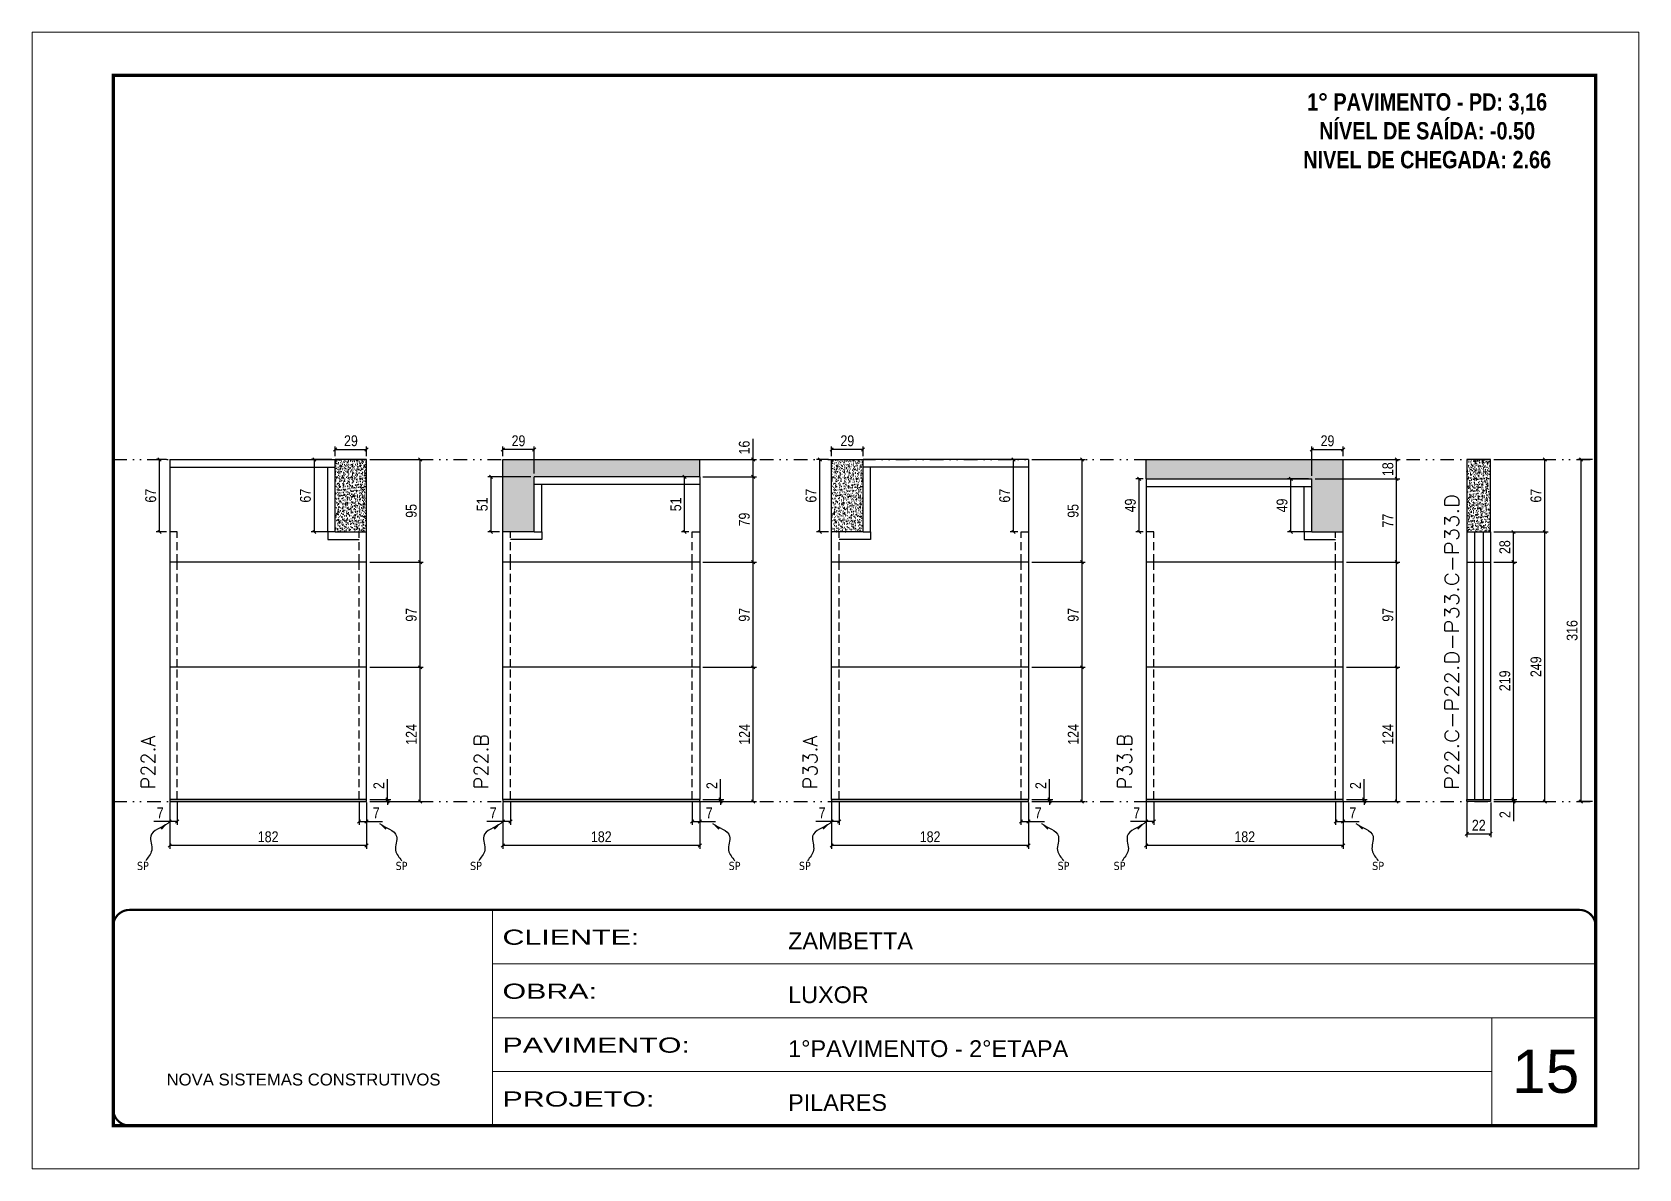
# Model space of a CAD drawing. Extents: x 14400 to 20667, y -21631 to 6985.
# Drawn here: x 17597 to 19082, y 2489 to 3539 of the extents above; entities that cross this region are included whole.
import ezdxf

# ---------------------------------------------------------------- set-up
doc = ezdxf.new("R2010")
doc.units = 0
for name, pattern in [('CONTINUO', [0]), ('DASHED', [0.75, 0.5, -0.25]), ('DIVIDE2', [0.625, 0.25, -0.125, 0, -0.125, 0, -0.125]), ('HIDDEN', [0.375, 0.25, -0.125])]:
    doc.linetypes.add(name, pattern=pattern)
for name, color, linetype, lineweight in [('CARIMBO', 255, 'Continuous', 9), ('Folhas', 255, 'Continuous', 9), ('SARRAFO DE PRESSAO', 251, 'DASHED', 9), ('Texto Seção', 7, 'Continuous', 15)]:
    doc.layers.add(name, color=color, linetype=linetype, lineweight=lineweight)
for name, color, linetype in [('COTA', 241, 'Continuous'), ('NOMENCLATURA', 7, 'Continuous'), ('Nível', 160, 'Continuous'), ('Painéis', 200, 'Continuous'), ('SARR_2.2x7', 40, 'Continuous'), ('texto', 7, 'Continuous')]:
    doc.layers.add(name, color=color, linetype=linetype)
doc.styles.add('ARIAL', font='arial.ttf')
doc.styles.add('COTA TECNICA', font='techl___.ttf', dxfattribs={"height": 10})
doc.styles.add('COTA TECNICA-50', font='techl___.ttf', dxfattribs={"height": 10})
doc.styles.add('REGUA-120', font='ROMANS.shx', dxfattribs={"height": 15})
doc.styles.add('ROMANC', font='techb___.ttf', dxfattribs={"height": 2.5})
doc.styles.get("Standard").update_dxf_attribs({"font": 'arial.ttf'})
doc.styles.add('Tecnologia', font='')
doc.styles.get('Tecnologia').set_extended_font_data('Forgotten Futurist')
doc.dimstyles.new('COTA PAINEL-50', dxfattribs={"dimtxt": 10, "dimasz": 3, "dimexe": 3, "dimexo": 3, "dimgap": 3, "dimtad": 1, "dimdec": 1, "dimzin": 12, "dimdsep": 46, "dimtxsty": 'COTA TECNICA-50', "dimblk1": 'OBLIQUE', "dimblk2": 'OBLIQUE', "dimsah": 1, "dimcen": 0.9, "dimclrd": 4, "dimclre": 4, "dimclrt": 240, "dimadec": 1, "dimazin": 3, "dimtfac": 1, "dimtdec": 1, "dimtmove": 0, "dimatfit": 3, "dimfxl": 1, "dimtolj": 1, "dimtzin": 12, "dimarcsym": 0})
doc.dimstyles.new('PAINEL', dxfattribs={"dimtxt": 10, "dimasz": 3, "dimexe": 3, "dimexo": 3, "dimgap": 3, "dimtad": 1, "dimdec": 1, "dimzin": 12, "dimdsep": 46, "dimtxsty": 'COTA TECNICA', "dimblk1": 'OBLIQUE', "dimblk2": 'OBLIQUE', "dimsah": 1, "dimcen": 0.9, "dimclrd": 4, "dimclre": 4, "dimclrt": 240, "dimadec": 1, "dimazin": 3, "dimtfac": 1, "dimtdec": 1, "dimtmove": 0, "dimatfit": 3, "dimfxl": 1, "dimtolj": 1, "dimtzin": 12, "dimarcsym": 0})
doc.dimstyles.get("Standard").update_dxf_attribs({"dimtxt": 0.18, "dimasz": 0.18, "dimexe": 0.18, "dimexo": 0.0625, "dimgap": 0.09, "dimtad": 0, "dimtih": 1, "dimtoh": 1, "dimdec": 4, "dimzin": 0, "dimdsep": 46, "dimtxsty": 'Standard', "dimcen": 0.09, "dimadec": 0, "dimazin": 0, "dimtfac": 1, "dimtdec": 4, "dimtofl": 0, "dimtmove": 0, "dimatfit": 3, "dimfxl": 1, "dimtolj": 1, "dimtzin": 0, "dimarcsym": 0})

msp = doc.modelspace()

# ---------------------------------------------------------------- texts
at = {"layer": 'CARIMBO', "style": 'ARIAL'}
msp.add_text('15', height=40, dxfattribs=at).set_placement((18964.83, 2559.15))
at = {"layer": 'NOMENCLATURA', "color": 2, "insert": (18886.29, 3482.59), "char_height": 16, "attachment_point": 2, "style": 'ROMANC'}
msp.add_mtext_dynamic_manual_height_columns('1° PAVIMENTO - PD: 3,16\\PNÍVEL DE SAÍDA: -0.50\\PNIVEL DE CHEGADA: 2.66', width=432.3511, gutter_width=1, heights=[0], dxfattribs=at)
at = {"layer": 'texto', "color": 0, "char_height": 7.5, "attachment_point": 5}
for insert in [(17699.37, 2768.79), (17938.39, 2768.79), (18007.19, 2768.79), (18246.21, 2768.79), (18311.14, 2768.79), (18550.17, 2768.79), (18601.92, 2768.79), (18840.95, 2768.79)]:
    msp.add_mtext('{\\fTahoma|b0|i0|c0|p34;\\C4;SP}', dxfattribs=dict(at, insert=insert))
at = {"layer": 'Texto Seção', "style": 'REGUA-120', "width": 1.1}
msp.add_text('P22.C-P22.D-P33.C-P33.D', height=13, rotation=90, dxfattribs=at).set_placement((18915.71, 2839.05))
at = {"layer": 'Texto Seção', "char_height": 13, "width": 285.3299, "attachment_point": 7, "rotation": 90, "style": 'REGUA-120'}
for s, insert in [('\\pt26;P22.A', (17710.67, 2839.54)), ('\\pt26;P22.B', (18018.49, 2839.54)), ('\\pt26;P33.A', (18322.45, 2839.54)), ('\\pt26;P33.B', (18613.23, 2839.54))]:
    msp.add_mtext(s, dxfattribs=dict(at, insert=insert))

# ---------------------------------------------------------------- blocks, each defined once
blk = doc.blocks.new('9999999999')
at = {"color": 30, "linetype": 'CONTINUO'}
for p, q in [((98564.6, 34230.2), (98564.6, 34429.4)), ((98564.6, 34379.6), (99584, 34379.6)), ((98564.6, 34329.8), (99488, 34329.8)), ((99584, 34329.8), (99488, 34329.8)), ((99488, 34329.8), (99488, 34230.2)), ((98564.6, 34280), (99488, 34280))]:
    blk.add_line(p, q, dxfattribs=at)
at = {"color": 30, "linetype": 'CONTINUO', "const_width": 2}
blk.add_lwpolyline([(99584, 34230.2), (99584, 34414.4, 0.414214), (99569, 34429.4), (98229, 34429.4, 0.414214), (98214, 34414.4), (98214, 34245.2, 0.414214), (98229, 34230.2), (99584, 34230.2)], format="xyb", dxfattribs=at)
at = {"layer": 'Folhas'}
blk.add_lwpolyline([(98139, 34190.2), (99624, 34190.2), (99624, 35240.2), (98139, 35240.2)], close=True, dxfattribs=at)
at = {"layer": 'Folhas', "color": 30, "const_width": 3}
blk.add_lwpolyline([(98214, 34230.2), (99584, 34230.2), (99584, 35200.2), (98214, 35200.2)], close=True, dxfattribs=at)
at = {"color": 7, "linetype": 'Continuous', "ltscale": 5, "style": 'ARIAL'}
for s, height, p in [('ZAMBETTA', 15.48, (98837.7, 34393.1)), ('LUXOR', 15.48, (98837.7, 34343.3)), ('1°PAVIMENTO - 2°ETAPA', 15.483, (98837.7, 34293.5)), ('NOVA SISTEMAS CONSTRUTIVOS', 11.059, (98263.2, 34267.2)), ('PILARES', 15.48, (98837.7, 34243.7))]:
    blk.add_text(s, height=height, dxfattribs=at).set_placement(p)
at = {"layer": 'Folhas', "color": 7, "style": 'Tecnologia', "width": 1.5}
for s, p in [('CLIENTE:', (98573.7, 34397.2)), ('OBRA:', (98573.7, 34347.3)), ('PAVIMENTO:', (98573.7, 34297.5)), ('PROJETO:', (98573.7, 34247.7))]:
    blk.add_text(s, height=14, dxfattribs=at).set_placement(p)
blk = doc.blocks.new('_Oblique')
at = {"color": 0, "linetype": 'ByBlock', "lineweight": -2}
blk.add_line((-0.5, -0.5), (0.5, 0.5), dxfattribs=at)
blk = doc.blocks.new('*D1340')
at = {"layer": 'COTA', "color": 4, "lineweight": -2, "transparency": 16777216}
for p, q in [((17724.1, 2827.3), (17724.1, 2784.6)), ((17906.1, 2827.3), (17906.1, 2784.6)), ((17906.1, 2787.6), (17724.1, 2787.6))]:
    blk.add_line(p, q, dxfattribs=at)
at = {"layer": 'Defpoints', "color": 0, "transparency": 16777216}
for p in [(17724.1, 2830.3), (17906.1, 2830.3), (17724.1, 2787.6)]:
    blk.add_point(p, dxfattribs=at)
at = {"layer": 'COTA', "color": 4, "lineweight": -2, "transparency": 16777216, "xscale": 3, "yscale": 3, "zscale": 3, "rotation": 180}
blk.add_blockref('_Oblique', (17724.1, 2787.6), dxfattribs=at)
at = {"layer": 'COTA', "color": 4, "lineweight": -2, "transparency": 16777216, "xscale": 3, "yscale": 3, "zscale": 3}
blk.add_blockref('_Oblique', (17906.1, 2787.6), dxfattribs=at)
at = {"layer": 'COTA', "color": 240, "transparency": 16777216, "insert": (17815.1, 2795.7), "char_height": 10, "attachment_point": 5, "style": 'COTA TECNICA'}
blk.add_mtext('\\A1;182', dxfattribs=at)
blk = doc.blocks.new('*D1341')
at = {"layer": 'COTA', "color": 4, "lineweight": -2, "transparency": 16777216}
for p, q in [((17899.1, 2827.3), (17899.1, 2806.8)), ((17906.1, 2825.3), (17906.1, 2806.8)), ((17899.1, 2809.8), (17906.1, 2809.8)), ((17906.1, 2809.8), (17920.9, 2809.8))]:
    blk.add_line(p, q, dxfattribs=at)
at = {"layer": 'Defpoints', "color": 0, "transparency": 16777216}
for p in [(17899.1, 2830.3), (17906.1, 2828.3), (17906.1, 2809.8)]:
    blk.add_point(p, dxfattribs=at)
at = {"layer": 'COTA', "color": 4, "lineweight": -2, "transparency": 16777216, "xscale": 3, "yscale": 3, "zscale": 3, "rotation": 180}
blk.add_blockref('_Oblique', (17899.1, 2809.8), dxfattribs=at)
at = {"layer": 'COTA', "color": 4, "lineweight": -2, "transparency": 16777216, "xscale": 3, "yscale": 3, "zscale": 3}
blk.add_blockref('_Oblique', (17906.1, 2809.8), dxfattribs=at)
at = {"layer": 'COTA', "color": 240, "transparency": 16777216, "insert": (17915, 2817.8), "char_height": 10, "attachment_point": 5, "style": 'COTA TECNICA-50'}
blk.add_mtext('\\A1;7', dxfattribs=at)
blk = doc.blocks.new('*D1342')
at = {"layer": 'COTA', "color": 4, "lineweight": -2, "transparency": 16777216}
for p, q in [((17724.1, 2825.3), (17724.1, 2806.8)), ((17731.1, 2827.3), (17731.1, 2806.8)), ((17724.1, 2809.8), (17709.4, 2809.8)), ((17731.1, 2809.8), (17724.1, 2809.8))]:
    blk.add_line(p, q, dxfattribs=at)
at = {"layer": 'Defpoints', "color": 0, "transparency": 16777216}
for p in [(17724.1, 2828.3), (17731.1, 2830.3), (17724.1, 2809.8)]:
    blk.add_point(p, dxfattribs=at)
at = {"layer": 'COTA', "color": 4, "lineweight": -2, "transparency": 16777216, "xscale": 3, "yscale": 3, "zscale": 3, "rotation": 180}
blk.add_blockref('_Oblique', (17724.1, 2809.8), dxfattribs=at)
at = {"layer": 'COTA', "color": 4, "lineweight": -2, "transparency": 16777216, "xscale": 3, "yscale": 3, "zscale": 3}
blk.add_blockref('_Oblique', (17731.1, 2809.8), dxfattribs=at)
at = {"layer": 'COTA', "color": 240, "transparency": 16777216, "insert": (17715.3, 2817.8), "char_height": 10, "attachment_point": 5, "style": 'COTA TECNICA-50'}
blk.add_mtext('\\A1;7', dxfattribs=at)
blk = doc.blocks.new('*D1359')
at = {"layer": 'COTA', "color": 4, "linetype": 'ByBlock', "lineweight": -2, "transparency": 16777216}
for p, q in [((17909.1, 2952.3), (17958.5, 2952.3)), ((17955.5, 2828.3), (17955.5, 2952.3)), ((17909.1, 2828.3), (17958.5, 2828.3))]:
    blk.add_line(p, q, dxfattribs=at)
at = {"layer": 'Defpoints', "color": 0, "linetype": 'ByBlock', "transparency": 16777216}
for p in [(17906.1, 2952.3), (17955.5, 2952.3), (17906.1, 2828.3)]:
    blk.add_point(p, dxfattribs=at)
at = {"layer": 'COTA', "color": 4, "linetype": 'ByBlock', "lineweight": -2, "transparency": 16777216, "xscale": 3, "yscale": 3, "zscale": 3}
for p, rotation in [((17955.5, 2952.3), 90), ((17955.5, 2828.3), 270)]:
    blk.add_blockref('_Oblique', p, dxfattribs=dict(at, rotation=rotation))
at = {"layer": 'COTA', "color": 240, "linetype": 'ByBlock', "transparency": 16777216, "insert": (17947.4, 2890.3), "char_height": 10, "attachment_point": 5, "rotation": 90, "style": 'COTA TECNICA'}
blk.add_mtext('\\A1;124', dxfattribs=at)
blk = doc.blocks.new('*D1343')
at = {"layer": 'COTA', "color": 4, "lineweight": -2, "transparency": 16777216}
for p, q in [((17925.4, 2830.3), (17925.4, 2849.1)), ((17909.1, 2830.3), (17928.4, 2830.3)), ((17909.1, 2828.3), (17928.4, 2828.3)), ((17925.4, 2828.3), (17925.4, 2830.3)), ((17925.4, 2828.3), (17925.4, 2825.3))]:
    blk.add_line(p, q, dxfattribs=at)
at = {"layer": 'Defpoints', "color": 0, "transparency": 16777216}
for p in [(17906.1, 2830.3), (17906.1, 2828.3), (17925.4, 2828.3)]:
    blk.add_point(p, dxfattribs=at)
at = {"layer": 'COTA', "color": 4, "lineweight": -2, "transparency": 16777216, "xscale": 3, "yscale": 3, "zscale": 3}
for p, rotation in [((17925.4, 2830.3), 270), ((17925.4, 2828.3), 90)]:
    blk.add_blockref('_Oblique', p, dxfattribs=dict(at, rotation=rotation))
at = {"layer": 'COTA', "color": 240, "transparency": 16777216, "insert": (17917.4, 2843), "char_height": 10, "attachment_point": 5, "rotation": 90, "style": 'COTA TECNICA-50'}
blk.add_mtext('\\A1;2', dxfattribs=at)
blk = doc.blocks.new('*D1360')
at = {"layer": 'COTA', "color": 4, "linetype": 'ByBlock', "lineweight": -2, "transparency": 16777216}
for p, q in [((17909.1, 2952.3), (17958.5, 2952.3)), ((17955.5, 2828.3), (17955.5, 2952.3)), ((17909.1, 2828.3), (17958.5, 2828.3))]:
    blk.add_line(p, q, dxfattribs=at)
at = {"layer": 'Defpoints', "color": 0, "linetype": 'ByBlock', "transparency": 16777216}
for p in [(17906.1, 2952.3), (17955.5, 2952.3), (17906.1, 2828.3)]:
    blk.add_point(p, dxfattribs=at)
at = {"layer": 'COTA', "color": 4, "linetype": 'ByBlock', "lineweight": -2, "transparency": 16777216, "xscale": 3, "yscale": 3, "zscale": 3}
for p, rotation in [((17955.5, 2952.3), 90), ((17955.5, 2828.3), 270)]:
    blk.add_blockref('_Oblique', p, dxfattribs=dict(at, rotation=rotation))
at = {"layer": 'COTA', "color": 240, "linetype": 'ByBlock', "transparency": 16777216, "insert": (17947.4, 2890.3), "char_height": 10, "attachment_point": 5, "rotation": 90, "style": 'COTA TECNICA'}
blk.add_mtext('\\A1;124', dxfattribs=at)
blk = doc.blocks.new('*D1361')
at = {"layer": 'COTA', "color": 4, "lineweight": -2, "transparency": 16777216}
for p, q in [((17909.1, 3049.3), (17958.5, 3049.3)), ((17955.5, 2952.3), (17955.5, 3049.3)), ((17909.1, 2952.3), (17958.5, 2952.3))]:
    blk.add_line(p, q, dxfattribs=at)
at = {"layer": 'Defpoints', "color": 0, "transparency": 16777216}
for p in [(17906.1, 3049.3), (17955.5, 3049.3), (17906.1, 2952.3)]:
    blk.add_point(p, dxfattribs=at)
at = {"layer": 'COTA', "color": 4, "lineweight": -2, "transparency": 16777216, "xscale": 3, "yscale": 3, "zscale": 3}
for p, rotation in [((17955.5, 3049.3), 90), ((17955.5, 2952.3), 270)]:
    blk.add_blockref('_Oblique', p, dxfattribs=dict(at, rotation=rotation))
at = {"layer": 'COTA', "color": 240, "transparency": 16777216, "insert": (17947.4, 3000.8), "char_height": 10, "attachment_point": 5, "rotation": 90, "style": 'COTA TECNICA'}
blk.add_mtext('\\A1;97', dxfattribs=at)
blk = doc.blocks.new('*D1362')
at = {"layer": 'COTA', "color": 4, "lineweight": -2, "transparency": 16777216}
for p, q in [((17909.1, 3144.3), (17958.5, 3144.3)), ((17955.5, 3049.3), (17955.5, 3144.3)), ((17909.1, 3049.3), (17958.5, 3049.3))]:
    blk.add_line(p, q, dxfattribs=at)
at = {"layer": 'Defpoints', "color": 0, "transparency": 16777216}
for p in [(17906.1, 3144.3), (17955.5, 3144.3), (17906.1, 3049.3)]:
    blk.add_point(p, dxfattribs=at)
at = {"layer": 'COTA', "color": 4, "lineweight": -2, "transparency": 16777216, "xscale": 3, "yscale": 3, "zscale": 3}
for p, rotation in [((17955.5, 3144.3), 90), ((17955.5, 3049.3), 270)]:
    blk.add_blockref('_Oblique', p, dxfattribs=dict(at, rotation=rotation))
at = {"layer": 'COTA', "color": 240, "transparency": 16777216, "insert": (17947.4, 3096.8), "char_height": 10, "attachment_point": 5, "rotation": 90, "style": 'COTA TECNICA'}
blk.add_mtext('\\A1;95', dxfattribs=at)
blk = doc.blocks.new('*D1363')
at = {"layer": 'COTA', "color": 4, "lineweight": -2, "transparency": 16777216}
for p, q in [((19039, 3144.3), (19025.5, 3144.3)), ((19028.5, 2828.3), (19028.5, 3144.3)), ((19039, 2828.3), (19025.5, 2828.3))]:
    blk.add_line(p, q, dxfattribs=at)
at = {"layer": 'Defpoints', "color": 0, "transparency": 16777216}
for p in [(19028.5, 3144.3), (19042, 3144.3), (19042, 2828.3)]:
    blk.add_point(p, dxfattribs=at)
at = {"layer": 'COTA', "color": 4, "lineweight": -2, "transparency": 16777216, "xscale": 3, "yscale": 3, "zscale": 3}
for p, rotation in [((19028.5, 3144.3), 90), ((19028.5, 2828.3), 270)]:
    blk.add_blockref('_Oblique', p, dxfattribs=dict(at, rotation=rotation))
at = {"layer": 'COTA', "color": 240, "transparency": 16777216, "insert": (19020.3, 2986.3), "char_height": 10, "attachment_point": 5, "rotation": 90, "style": 'COTA TECNICA'}
blk.add_mtext('\\A1;316', dxfattribs=at)
blk = doc.blocks.new('*D1364')
at = {"layer": 'COTA', "color": 4, "lineweight": -2, "transparency": 16777216}
for p, q in [((17877.1, 3147.3), (17877.1, 3156.4)), ((17877.1, 3153.4), (17906.1, 3153.4)), ((17906.1, 3147.3), (17906.1, 3156.4))]:
    blk.add_line(p, q, dxfattribs=at)
at = {"layer": 'Defpoints', "color": 0, "transparency": 16777216}
for p in [(17906.1, 3153.4), (17877.1, 3144.3), (17906.1, 3144.3)]:
    blk.add_point(p, dxfattribs=at)
at = {"layer": 'COTA', "color": 4, "lineweight": -2, "transparency": 16777216, "xscale": 3, "yscale": 3, "zscale": 3, "rotation": 180}
blk.add_blockref('_Oblique', (17877.1, 3153.4), dxfattribs=at)
at = {"layer": 'COTA', "color": 4, "lineweight": -2, "transparency": 16777216, "xscale": 3, "yscale": 3, "zscale": 3}
blk.add_blockref('_Oblique', (17906.1, 3153.4), dxfattribs=at)
at = {"layer": 'COTA', "color": 240, "transparency": 16777216, "insert": (17891.6, 3161.5), "char_height": 10, "attachment_point": 5, "style": 'COTA TECNICA'}
blk.add_mtext('\\A1;29', dxfattribs=at)
blk = doc.blocks.new('*D1365')
at = {"layer": 'COTA', "color": 4, "lineweight": -2, "transparency": 16777216}
for p, q in [((17874.1, 3144.3), (17854.8, 3144.3)), ((17857.8, 3077.3), (17857.8, 3144.3)), ((17874.1, 3077.3), (17854.8, 3077.3))]:
    blk.add_line(p, q, dxfattribs=at)
at = {"layer": 'Defpoints', "color": 0, "transparency": 16777216}
for p in [(17857.8, 3144.3), (17877.1, 3144.3), (17877.1, 3077.3)]:
    blk.add_point(p, dxfattribs=at)
at = {"layer": 'COTA', "color": 4, "lineweight": -2, "transparency": 16777216, "xscale": 3, "yscale": 3, "zscale": 3}
for p, rotation in [((17857.8, 3144.3), 90), ((17857.8, 3077.3), 270)]:
    blk.add_blockref('_Oblique', p, dxfattribs=dict(at, rotation=rotation))
at = {"layer": 'COTA', "color": 240, "transparency": 16777216, "insert": (17849.6, 3110.8), "char_height": 10, "attachment_point": 5, "rotation": 90, "style": 'COTA TECNICA'}
blk.add_mtext('\\A1;67', dxfattribs=at)
blk = doc.blocks.new('*D1344')
at = {"layer": 'COTA', "color": 4, "lineweight": -2, "transparency": 16777216}
for p, q in [((18335.9, 2827.3), (18335.9, 2784.6)), ((18517.9, 2827.3), (18517.9, 2784.6)), ((18517.9, 2787.6), (18335.9, 2787.6))]:
    blk.add_line(p, q, dxfattribs=at)
at = {"layer": 'Defpoints', "color": 0, "transparency": 16777216}
for p in [(18335.9, 2830.3), (18517.9, 2830.3), (18335.9, 2787.6)]:
    blk.add_point(p, dxfattribs=at)
at = {"layer": 'COTA', "color": 4, "lineweight": -2, "transparency": 16777216, "xscale": 3, "yscale": 3, "zscale": 3, "rotation": 180}
blk.add_blockref('_Oblique', (18335.9, 2787.6), dxfattribs=at)
at = {"layer": 'COTA', "color": 4, "lineweight": -2, "transparency": 16777216, "xscale": 3, "yscale": 3, "zscale": 3}
blk.add_blockref('_Oblique', (18517.9, 2787.6), dxfattribs=at)
at = {"layer": 'COTA', "color": 240, "transparency": 16777216, "insert": (18426.9, 2795.7), "char_height": 10, "attachment_point": 5, "style": 'COTA TECNICA'}
blk.add_mtext('\\A1;182', dxfattribs=at)
blk = doc.blocks.new('*D1345')
at = {"layer": 'COTA', "color": 4, "lineweight": -2, "transparency": 16777216}
for p, q in [((18510.9, 2827.3), (18510.9, 2806.8)), ((18517.9, 2825.3), (18517.9, 2806.8)), ((18510.9, 2809.8), (18517.9, 2809.8)), ((18517.9, 2809.8), (18532.6, 2809.8))]:
    blk.add_line(p, q, dxfattribs=at)
at = {"layer": 'Defpoints', "color": 0, "transparency": 16777216}
for p in [(18510.9, 2830.3), (18517.9, 2828.3), (18517.9, 2809.8)]:
    blk.add_point(p, dxfattribs=at)
at = {"layer": 'COTA', "color": 4, "lineweight": -2, "transparency": 16777216, "xscale": 3, "yscale": 3, "zscale": 3, "rotation": 180}
blk.add_blockref('_Oblique', (18510.9, 2809.8), dxfattribs=at)
at = {"layer": 'COTA', "color": 4, "lineweight": -2, "transparency": 16777216, "xscale": 3, "yscale": 3, "zscale": 3}
blk.add_blockref('_Oblique', (18517.9, 2809.8), dxfattribs=at)
at = {"layer": 'COTA', "color": 240, "transparency": 16777216, "insert": (18526.8, 2817.8), "char_height": 10, "attachment_point": 5, "style": 'COTA TECNICA-50'}
blk.add_mtext('\\A1;7', dxfattribs=at)
blk = doc.blocks.new('*D1346')
at = {"layer": 'COTA', "color": 4, "lineweight": -2, "transparency": 16777216}
for p, q in [((18335.9, 2825.3), (18335.9, 2806.8)), ((18342.9, 2827.3), (18342.9, 2806.8)), ((18335.9, 2809.8), (18321.2, 2809.8)), ((18342.9, 2809.8), (18335.9, 2809.8))]:
    blk.add_line(p, q, dxfattribs=at)
at = {"layer": 'Defpoints', "color": 0, "transparency": 16777216}
for p in [(18335.9, 2828.3), (18342.9, 2830.3), (18335.9, 2809.8)]:
    blk.add_point(p, dxfattribs=at)
at = {"layer": 'COTA', "color": 4, "lineweight": -2, "transparency": 16777216, "xscale": 3, "yscale": 3, "zscale": 3, "rotation": 180}
blk.add_blockref('_Oblique', (18335.9, 2809.8), dxfattribs=at)
at = {"layer": 'COTA', "color": 4, "lineweight": -2, "transparency": 16777216, "xscale": 3, "yscale": 3, "zscale": 3}
blk.add_blockref('_Oblique', (18342.9, 2809.8), dxfattribs=at)
at = {"layer": 'COTA', "color": 240, "transparency": 16777216, "insert": (18327.1, 2817.8), "char_height": 10, "attachment_point": 5, "style": 'COTA TECNICA-50'}
blk.add_mtext('\\A1;7', dxfattribs=at)
blk = doc.blocks.new('*D1366')
at = {"layer": 'COTA', "color": 4, "linetype": 'ByBlock', "lineweight": -2, "transparency": 16777216}
for p, q in [((18520.9, 2952.3), (18570.3, 2952.3)), ((18567.3, 2828.3), (18567.3, 2952.3)), ((18520.9, 2828.3), (18570.3, 2828.3))]:
    blk.add_line(p, q, dxfattribs=at)
at = {"layer": 'Defpoints', "color": 0, "linetype": 'ByBlock', "transparency": 16777216}
for p in [(18517.9, 2952.3), (18567.3, 2952.3), (18517.9, 2828.3)]:
    blk.add_point(p, dxfattribs=at)
at = {"layer": 'COTA', "color": 4, "linetype": 'ByBlock', "lineweight": -2, "transparency": 16777216, "xscale": 3, "yscale": 3, "zscale": 3}
for p, rotation in [((18567.3, 2952.3), 90), ((18567.3, 2828.3), 270)]:
    blk.add_blockref('_Oblique', p, dxfattribs=dict(at, rotation=rotation))
at = {"layer": 'COTA', "color": 240, "linetype": 'ByBlock', "transparency": 16777216, "insert": (18559.2, 2890.3), "char_height": 10, "attachment_point": 5, "rotation": 90, "style": 'COTA TECNICA'}
blk.add_mtext('\\A1;124', dxfattribs=at)
blk = doc.blocks.new('*D1347')
at = {"layer": 'COTA', "color": 4, "lineweight": -2, "transparency": 16777216}
for p, q in [((18537.2, 2830.3), (18537.2, 2849.1)), ((18520.9, 2830.3), (18540.2, 2830.3)), ((18520.9, 2828.3), (18540.2, 2828.3)), ((18537.2, 2828.3), (18537.2, 2830.3)), ((18537.2, 2828.3), (18537.2, 2825.3))]:
    blk.add_line(p, q, dxfattribs=at)
at = {"layer": 'Defpoints', "color": 0, "transparency": 16777216}
for p in [(18517.9, 2830.3), (18517.9, 2828.3), (18537.2, 2828.3)]:
    blk.add_point(p, dxfattribs=at)
at = {"layer": 'COTA', "color": 4, "lineweight": -2, "transparency": 16777216, "xscale": 3, "yscale": 3, "zscale": 3}
for p, rotation in [((18537.2, 2830.3), 270), ((18537.2, 2828.3), 90)]:
    blk.add_blockref('_Oblique', p, dxfattribs=dict(at, rotation=rotation))
at = {"layer": 'COTA', "color": 240, "transparency": 16777216, "insert": (18529.2, 2843), "char_height": 10, "attachment_point": 5, "rotation": 90, "style": 'COTA TECNICA-50'}
blk.add_mtext('\\A1;2', dxfattribs=at)
blk = doc.blocks.new('*D1367')
at = {"layer": 'COTA', "color": 4, "linetype": 'ByBlock', "lineweight": -2, "transparency": 16777216}
for p, q in [((18520.9, 2952.3), (18570.3, 2952.3)), ((18567.3, 2828.3), (18567.3, 2952.3)), ((18520.9, 2828.3), (18570.3, 2828.3))]:
    blk.add_line(p, q, dxfattribs=at)
at = {"layer": 'Defpoints', "color": 0, "linetype": 'ByBlock', "transparency": 16777216}
for p in [(18517.9, 2952.3), (18567.3, 2952.3), (18517.9, 2828.3)]:
    blk.add_point(p, dxfattribs=at)
at = {"layer": 'COTA', "color": 4, "linetype": 'ByBlock', "lineweight": -2, "transparency": 16777216, "xscale": 3, "yscale": 3, "zscale": 3}
for p, rotation in [((18567.3, 2952.3), 90), ((18567.3, 2828.3), 270)]:
    blk.add_blockref('_Oblique', p, dxfattribs=dict(at, rotation=rotation))
at = {"layer": 'COTA', "color": 240, "linetype": 'ByBlock', "transparency": 16777216, "insert": (18559.2, 2890.3), "char_height": 10, "attachment_point": 5, "rotation": 90, "style": 'COTA TECNICA'}
blk.add_mtext('\\A1;124', dxfattribs=at)
blk = doc.blocks.new('*D1368')
at = {"layer": 'COTA', "color": 4, "lineweight": -2, "transparency": 16777216}
for p, q in [((18520.9, 3049.3), (18570.3, 3049.3)), ((18567.3, 2952.3), (18567.3, 3049.3)), ((18520.9, 2952.3), (18570.3, 2952.3))]:
    blk.add_line(p, q, dxfattribs=at)
at = {"layer": 'Defpoints', "color": 0, "transparency": 16777216}
for p in [(18517.9, 3049.3), (18567.3, 3049.3), (18517.9, 2952.3)]:
    blk.add_point(p, dxfattribs=at)
at = {"layer": 'COTA', "color": 4, "lineweight": -2, "transparency": 16777216, "xscale": 3, "yscale": 3, "zscale": 3}
for p, rotation in [((18567.3, 3049.3), 90), ((18567.3, 2952.3), 270)]:
    blk.add_blockref('_Oblique', p, dxfattribs=dict(at, rotation=rotation))
at = {"layer": 'COTA', "color": 240, "transparency": 16777216, "insert": (18559.2, 3000.8), "char_height": 10, "attachment_point": 5, "rotation": 90, "style": 'COTA TECNICA'}
blk.add_mtext('\\A1;97', dxfattribs=at)
blk = doc.blocks.new('*D1369')
at = {"layer": 'COTA', "color": 4, "lineweight": -2, "transparency": 16777216}
for p, q in [((18335.9, 3147.3), (18335.9, 3156.4)), ((18364.9, 3153.4), (18335.9, 3153.4)), ((18364.9, 3147.3), (18364.9, 3156.4))]:
    blk.add_line(p, q, dxfattribs=at)
at = {"layer": 'Defpoints', "color": 0, "transparency": 16777216}
for p in [(18335.9, 3153.4), (18335.9, 3144.3), (18364.9, 3144.3)]:
    blk.add_point(p, dxfattribs=at)
at = {"layer": 'COTA', "color": 4, "lineweight": -2, "transparency": 16777216, "xscale": 3, "yscale": 3, "zscale": 3, "rotation": 180}
blk.add_blockref('_Oblique', (18335.9, 3153.4), dxfattribs=at)
at = {"layer": 'COTA', "color": 4, "lineweight": -2, "transparency": 16777216, "xscale": 3, "yscale": 3, "zscale": 3}
blk.add_blockref('_Oblique', (18364.9, 3153.4), dxfattribs=at)
at = {"layer": 'COTA', "color": 240, "transparency": 16777216, "insert": (18350.4, 3161.5), "char_height": 10, "attachment_point": 5, "style": 'COTA TECNICA'}
blk.add_mtext('\\A1;29', dxfattribs=at)
blk = doc.blocks.new('*D1370')
at = {"layer": 'COTA', "color": 4, "lineweight": -2, "transparency": 16777216}
for p, q in [((18520.9, 3144.3), (18570.3, 3144.3)), ((18567.3, 3049.3), (18567.3, 3144.3)), ((18520.9, 3049.3), (18570.3, 3049.3))]:
    blk.add_line(p, q, dxfattribs=at)
at = {"layer": 'Defpoints', "color": 0, "transparency": 16777216}
for p in [(18517.9, 3144.3), (18567.3, 3144.3), (18517.9, 3049.3)]:
    blk.add_point(p, dxfattribs=at)
at = {"layer": 'COTA', "color": 4, "lineweight": -2, "transparency": 16777216, "xscale": 3, "yscale": 3, "zscale": 3}
for p, rotation in [((18567.3, 3144.3), 90), ((18567.3, 3049.3), 270)]:
    blk.add_blockref('_Oblique', p, dxfattribs=dict(at, rotation=rotation))
at = {"layer": 'COTA', "color": 240, "transparency": 16777216, "insert": (18559.1, 3096.8), "char_height": 10, "attachment_point": 5, "rotation": 90, "style": 'COTA TECNICA'}
blk.add_mtext('\\A1;95', dxfattribs=at)
blk = doc.blocks.new('*D1371')
at = {"layer": 'COTA', "color": 4, "lineweight": -2, "transparency": 16777216}
for p, q in [((18332.9, 3144.3), (18322, 3144.3)), ((18325, 3077.3), (18325, 3144.3)), ((18332.9, 3077.3), (18322, 3077.3))]:
    blk.add_line(p, q, dxfattribs=at)
at = {"layer": 'Defpoints', "color": 0, "transparency": 16777216}
for p in [(18325, 3144.3), (18335.9, 3144.3), (18335.9, 3077.3)]:
    blk.add_point(p, dxfattribs=at)
at = {"layer": 'COTA', "color": 4, "lineweight": -2, "transparency": 16777216, "xscale": 3, "yscale": 3, "zscale": 3}
for p, rotation in [((18325, 3144.3), 90), ((18325, 3077.3), 270)]:
    blk.add_blockref('_Oblique', p, dxfattribs=dict(at, rotation=rotation))
at = {"layer": 'COTA', "color": 240, "transparency": 16777216, "insert": (18316.9, 3110.8), "char_height": 10, "attachment_point": 5, "rotation": 90, "style": 'COTA TECNICA'}
blk.add_mtext('\\A1;67', dxfattribs=at)
blk = doc.blocks.new('*D1348')
at = {"layer": 'COTA', "color": 4, "lineweight": -2, "transparency": 16777216}
for p, q in [((18923, 2827.3), (18923, 2795.4)), ((18945, 2827.3), (18945, 2795.4)), ((18923, 2798.4), (18945, 2798.4))]:
    blk.add_line(p, q, dxfattribs=at)
at = {"layer": 'Defpoints', "color": 0, "transparency": 16777216}
for p in [(18923, 2830.3), (18945, 2830.3), (18945, 2798.4)]:
    blk.add_point(p, dxfattribs=at)
at = {"layer": 'COTA', "color": 4, "lineweight": -2, "transparency": 16777216, "xscale": 3, "yscale": 3, "zscale": 3, "rotation": 180}
blk.add_blockref('_Oblique', (18923, 2798.4), dxfattribs=at)
at = {"layer": 'COTA', "color": 4, "lineweight": -2, "transparency": 16777216, "xscale": 3, "yscale": 3, "zscale": 3}
blk.add_blockref('_Oblique', (18945, 2798.4), dxfattribs=at)
at = {"layer": 'COTA', "color": 240, "transparency": 16777216, "insert": (18934, 2806.4), "char_height": 10, "attachment_point": 5, "style": 'COTA TECNICA'}
blk.add_mtext('\\A1;22', dxfattribs=at)
blk = doc.blocks.new('*D1349')
at = {"layer": 'COTA', "color": 4, "lineweight": -2, "transparency": 16777216}
for p, q in [((18948, 2830.3), (18969.2, 2830.3)), ((18948, 2828.3), (18969.2, 2828.3)), ((18966.2, 2830.3), (18966.2, 2833.3)), ((18966.2, 2830.3), (18966.2, 2828.3)), ((18966.2, 2828.3), (18966.2, 2810.2))]:
    blk.add_line(p, q, dxfattribs=at)
at = {"layer": 'Defpoints', "color": 0, "transparency": 16777216}
for p in [(18945, 2830.3), (18945, 2828.3), (18966.2, 2830.3)]:
    blk.add_point(p, dxfattribs=at)
at = {"layer": 'COTA', "color": 4, "lineweight": -2, "transparency": 16777216, "xscale": 3, "yscale": 3, "zscale": 3}
for p, rotation in [((18966.2, 2830.3), 270), ((18966.2, 2828.3), 90)]:
    blk.add_blockref('_Oblique', p, dxfattribs=dict(at, rotation=rotation))
at = {"layer": 'COTA', "color": 240, "transparency": 16777216, "insert": (18958.2, 2816.2), "char_height": 10, "attachment_point": 5, "rotation": 90, "style": 'COTA TECNICA-50'}
blk.add_mtext('\\A1;2', dxfattribs=at)
blk = doc.blocks.new('*D1350')
at = {"layer": 'COTA', "color": 4, "lineweight": -2, "transparency": 16777216}
for p, q in [((18948, 3077.3), (18998, 3077.3)), ((18995, 2828.3), (18995, 3077.3)), ((18948, 2828.3), (18998, 2828.3))]:
    blk.add_line(p, q, dxfattribs=at)
at = {"layer": 'Defpoints', "color": 0, "transparency": 16777216}
for p in [(18945, 3077.3), (18995, 3077.3), (18945, 2828.3)]:
    blk.add_point(p, dxfattribs=at)
at = {"layer": 'COTA', "color": 4, "lineweight": -2, "transparency": 16777216, "xscale": 3, "yscale": 3, "zscale": 3}
for p, rotation in [((18995, 3077.3), 90), ((18995, 2828.3), 270)]:
    blk.add_blockref('_Oblique', p, dxfattribs=dict(at, rotation=rotation))
at = {"layer": 'COTA', "color": 240, "transparency": 16777216, "insert": (18986.9, 2952.8), "char_height": 10, "attachment_point": 5, "rotation": 90, "style": 'COTA TECNICA-50'}
blk.add_mtext('\\A1;249', dxfattribs=at)
blk = doc.blocks.new('*D1372')
at = {"layer": 'COTA', "color": 4, "lineweight": -2, "transparency": 16777216}
for p, q in [((18948, 3144.3), (18998, 3144.3)), ((18995, 3077.3), (18995, 3144.3)), ((18948, 3077.3), (18998, 3077.3))]:
    blk.add_line(p, q, dxfattribs=at)
at = {"layer": 'Defpoints', "color": 0, "transparency": 16777216}
for p in [(18945, 3144.3), (18995, 3144.3), (18945, 3077.3)]:
    blk.add_point(p, dxfattribs=at)
at = {"layer": 'COTA', "color": 4, "lineweight": -2, "transparency": 16777216, "xscale": 3, "yscale": 3, "zscale": 3}
for p, rotation in [((18995, 3144.3), 90), ((18995, 3077.3), 270)]:
    blk.add_blockref('_Oblique', p, dxfattribs=dict(at, rotation=rotation))
at = {"layer": 'COTA', "color": 240, "transparency": 16777216, "insert": (18986.9, 3110.8), "char_height": 10, "attachment_point": 5, "rotation": 90, "style": 'COTA TECNICA'}
blk.add_mtext('\\A1;67', dxfattribs=at)
blk = doc.blocks.new('*D1373')
at = {"layer": 'COTA', "color": 4, "lineweight": -2, "transparency": 16777216}
for p, q in [((18948, 3049.3), (18969.2, 3049.3)), ((18966.2, 2830.3), (18966.2, 3049.3)), ((18948, 2830.3), (18969.2, 2830.3))]:
    blk.add_line(p, q, dxfattribs=at)
at = {"layer": 'Defpoints', "color": 0, "transparency": 16777216}
for p in [(18945, 3049.3), (18966.2, 3049.3), (18945, 2830.3)]:
    blk.add_point(p, dxfattribs=at)
at = {"layer": 'COTA', "color": 4, "lineweight": -2, "transparency": 16777216, "xscale": 3, "yscale": 3, "zscale": 3}
for p, rotation in [((18966.2, 3049.3), 90), ((18966.2, 2830.3), 270)]:
    blk.add_blockref('_Oblique', p, dxfattribs=dict(at, rotation=rotation))
at = {"layer": 'COTA', "color": 240, "transparency": 16777216, "insert": (18958.1, 2939.8), "char_height": 10, "attachment_point": 5, "rotation": 90, "style": 'COTA TECNICA'}
blk.add_mtext('\\A1;219', dxfattribs=at)
blk = doc.blocks.new('*D1374')
at = {"layer": 'COTA', "color": 4, "lineweight": -2, "transparency": 16777216}
for p, q in [((18948, 3077.3), (18969.2, 3077.3)), ((18966.2, 3049.3), (18966.2, 3077.3)), ((18948, 3049.3), (18969.2, 3049.3))]:
    blk.add_line(p, q, dxfattribs=at)
at = {"layer": 'Defpoints', "color": 0, "transparency": 16777216}
for p in [(18945, 3077.3), (18966.2, 3077.3), (18945, 3049.3)]:
    blk.add_point(p, dxfattribs=at)
at = {"layer": 'COTA', "color": 4, "lineweight": -2, "transparency": 16777216, "xscale": 3, "yscale": 3, "zscale": 3}
for p, rotation in [((18966.2, 3077.3), 90), ((18966.2, 3049.3), 270)]:
    blk.add_blockref('_Oblique', p, dxfattribs=dict(at, rotation=rotation))
at = {"layer": 'COTA', "color": 240, "transparency": 16777216, "insert": (18958.1, 3063.3), "char_height": 10, "attachment_point": 5, "rotation": 90, "style": 'COTA TECNICA'}
blk.add_mtext('\\A1;28', dxfattribs=at)
blk = doc.blocks.new('*D1375')
at = {"layer": 'COTA', "color": 4, "lineweight": -2, "transparency": 16777216}
for p, q in [((18507.9, 3144.3), (18501, 3144.3)), ((18504, 3077.3), (18504, 3144.3)), ((18507.9, 3077.3), (18501, 3077.3))]:
    blk.add_line(p, q, dxfattribs=at)
at = {"layer": 'Defpoints', "color": 0, "transparency": 16777216}
for p in [(18504, 3144.3), (18510.9, 3144.3), (18510.9, 3077.3)]:
    blk.add_point(p, dxfattribs=at)
at = {"layer": 'COTA', "color": 4, "lineweight": -2, "transparency": 16777216, "xscale": 3, "yscale": 3, "zscale": 3}
for p, rotation in [((18504, 3144.3), 90), ((18504, 3077.3), 270)]:
    blk.add_blockref('_Oblique', p, dxfattribs=dict(at, rotation=rotation))
at = {"layer": 'COTA', "color": 240, "transparency": 16777216, "insert": (18495.9, 3110.8), "char_height": 10, "attachment_point": 5, "rotation": 90, "style": 'COTA TECNICA'}
blk.add_mtext('\\A1;67', dxfattribs=at)
blk = doc.blocks.new('*D1351')
at = {"layer": 'COTA', "color": 4, "lineweight": -2, "transparency": 16777216}
for p, q in [((18032, 2827.3), (18032, 2784.6)), ((18214, 2827.3), (18214, 2784.6)), ((18214, 2787.6), (18032, 2787.6))]:
    blk.add_line(p, q, dxfattribs=at)
at = {"layer": 'Defpoints', "color": 0, "transparency": 16777216}
for p in [(18032, 2830.3), (18214, 2830.3), (18032, 2787.6)]:
    blk.add_point(p, dxfattribs=at)
at = {"layer": 'COTA', "color": 4, "lineweight": -2, "transparency": 16777216, "xscale": 3, "yscale": 3, "zscale": 3, "rotation": 180}
blk.add_blockref('_Oblique', (18032, 2787.6), dxfattribs=at)
at = {"layer": 'COTA', "color": 4, "lineweight": -2, "transparency": 16777216, "xscale": 3, "yscale": 3, "zscale": 3}
blk.add_blockref('_Oblique', (18214, 2787.6), dxfattribs=at)
at = {"layer": 'COTA', "color": 240, "transparency": 16777216, "insert": (18123, 2795.7), "char_height": 10, "attachment_point": 5, "style": 'COTA TECNICA'}
blk.add_mtext('\\A1;182', dxfattribs=at)
blk = doc.blocks.new('*D1352')
at = {"layer": 'COTA', "color": 4, "lineweight": -2, "transparency": 16777216}
for p, q in [((18207, 2827.3), (18207, 2806.8)), ((18214, 2825.3), (18214, 2806.8)), ((18207, 2809.8), (18214, 2809.8)), ((18214, 2809.8), (18228.7, 2809.8))]:
    blk.add_line(p, q, dxfattribs=at)
at = {"layer": 'Defpoints', "color": 0, "transparency": 16777216}
for p in [(18207, 2830.3), (18214, 2828.3), (18214, 2809.8)]:
    blk.add_point(p, dxfattribs=at)
at = {"layer": 'COTA', "color": 4, "lineweight": -2, "transparency": 16777216, "xscale": 3, "yscale": 3, "zscale": 3, "rotation": 180}
blk.add_blockref('_Oblique', (18207, 2809.8), dxfattribs=at)
at = {"layer": 'COTA', "color": 4, "lineweight": -2, "transparency": 16777216, "xscale": 3, "yscale": 3, "zscale": 3}
blk.add_blockref('_Oblique', (18214, 2809.8), dxfattribs=at)
at = {"layer": 'COTA', "color": 240, "transparency": 16777216, "insert": (18222.8, 2817.8), "char_height": 10, "attachment_point": 5, "style": 'COTA TECNICA-50'}
blk.add_mtext('\\A1;7', dxfattribs=at)
blk = doc.blocks.new('*D1353')
at = {"layer": 'COTA', "color": 4, "lineweight": -2, "transparency": 16777216}
for p, q in [((18032, 2825.3), (18032, 2806.8)), ((18039, 2827.3), (18039, 2806.8)), ((18032, 2809.8), (18017.2, 2809.8)), ((18039, 2809.8), (18032, 2809.8))]:
    blk.add_line(p, q, dxfattribs=at)
at = {"layer": 'Defpoints', "color": 0, "transparency": 16777216}
for p in [(18032, 2828.3), (18039, 2830.3), (18032, 2809.8)]:
    blk.add_point(p, dxfattribs=at)
at = {"layer": 'COTA', "color": 4, "lineweight": -2, "transparency": 16777216, "xscale": 3, "yscale": 3, "zscale": 3, "rotation": 180}
blk.add_blockref('_Oblique', (18032, 2809.8), dxfattribs=at)
at = {"layer": 'COTA', "color": 4, "lineweight": -2, "transparency": 16777216, "xscale": 3, "yscale": 3, "zscale": 3}
blk.add_blockref('_Oblique', (18039, 2809.8), dxfattribs=at)
at = {"layer": 'COTA', "color": 240, "transparency": 16777216, "insert": (18023.1, 2817.8), "char_height": 10, "attachment_point": 5, "style": 'COTA TECNICA-50'}
blk.add_mtext('\\A1;7', dxfattribs=at)
blk = doc.blocks.new('*D1376')
at = {"layer": 'COTA', "color": 4, "linetype": 'ByBlock', "lineweight": -2, "transparency": 16777216}
for p, q in [((18217, 2952.3), (18266.3, 2952.3)), ((18263.3, 2828.3), (18263.3, 2952.3)), ((18217, 2828.3), (18266.3, 2828.3))]:
    blk.add_line(p, q, dxfattribs=at)
at = {"layer": 'Defpoints', "color": 0, "linetype": 'ByBlock', "transparency": 16777216}
for p in [(18214, 2952.3), (18263.3, 2952.3), (18214, 2828.3)]:
    blk.add_point(p, dxfattribs=at)
at = {"layer": 'COTA', "color": 4, "linetype": 'ByBlock', "lineweight": -2, "transparency": 16777216, "xscale": 3, "yscale": 3, "zscale": 3}
for p, rotation in [((18263.3, 2952.3), 90), ((18263.3, 2828.3), 270)]:
    blk.add_blockref('_Oblique', p, dxfattribs=dict(at, rotation=rotation))
at = {"layer": 'COTA', "color": 240, "linetype": 'ByBlock', "transparency": 16777216, "insert": (18255.3, 2890.3), "char_height": 10, "attachment_point": 5, "rotation": 90, "style": 'COTA TECNICA'}
blk.add_mtext('\\A1;124', dxfattribs=at)
blk = doc.blocks.new('*D1354')
at = {"layer": 'COTA', "color": 4, "lineweight": -2, "transparency": 16777216}
for p, q in [((18233.2, 2830.3), (18233.2, 2849.1)), ((18217, 2830.3), (18236.2, 2830.3)), ((18217, 2828.3), (18236.2, 2828.3)), ((18233.2, 2828.3), (18233.2, 2830.3)), ((18233.2, 2828.3), (18233.2, 2825.3))]:
    blk.add_line(p, q, dxfattribs=at)
at = {"layer": 'Defpoints', "color": 0, "transparency": 16777216}
for p in [(18214, 2830.3), (18214, 2828.3), (18233.2, 2828.3)]:
    blk.add_point(p, dxfattribs=at)
at = {"layer": 'COTA', "color": 4, "lineweight": -2, "transparency": 16777216, "xscale": 3, "yscale": 3, "zscale": 3}
for p, rotation in [((18233.2, 2830.3), 270), ((18233.2, 2828.3), 90)]:
    blk.add_blockref('_Oblique', p, dxfattribs=dict(at, rotation=rotation))
at = {"layer": 'COTA', "color": 240, "transparency": 16777216, "insert": (18225.2, 2843), "char_height": 10, "attachment_point": 5, "rotation": 90, "style": 'COTA TECNICA-50'}
blk.add_mtext('\\A1;2', dxfattribs=at)
blk = doc.blocks.new('*D1377')
at = {"layer": 'COTA', "color": 4, "linetype": 'ByBlock', "lineweight": -2, "transparency": 16777216}
for p, q in [((18217, 2952.3), (18266.3, 2952.3)), ((18263.3, 2828.3), (18263.3, 2952.3)), ((18217, 2828.3), (18266.3, 2828.3))]:
    blk.add_line(p, q, dxfattribs=at)
at = {"layer": 'Defpoints', "color": 0, "linetype": 'ByBlock', "transparency": 16777216}
for p in [(18214, 2952.3), (18263.3, 2952.3), (18214, 2828.3)]:
    blk.add_point(p, dxfattribs=at)
at = {"layer": 'COTA', "color": 4, "linetype": 'ByBlock', "lineweight": -2, "transparency": 16777216, "xscale": 3, "yscale": 3, "zscale": 3}
for p, rotation in [((18263.3, 2952.3), 90), ((18263.3, 2828.3), 270)]:
    blk.add_blockref('_Oblique', p, dxfattribs=dict(at, rotation=rotation))
at = {"layer": 'COTA', "color": 240, "linetype": 'ByBlock', "transparency": 16777216, "insert": (18255.3, 2890.3), "char_height": 10, "attachment_point": 5, "rotation": 90, "style": 'COTA TECNICA'}
blk.add_mtext('\\A1;124', dxfattribs=at)
blk = doc.blocks.new('*D1378')
at = {"layer": 'COTA', "color": 4, "lineweight": -2, "transparency": 16777216}
for p, q in [((18217, 3049.3), (18266.3, 3049.3)), ((18263.3, 2952.3), (18263.3, 3049.3)), ((18217, 2952.3), (18266.3, 2952.3))]:
    blk.add_line(p, q, dxfattribs=at)
at = {"layer": 'Defpoints', "color": 0, "transparency": 16777216}
for p in [(18214, 3049.3), (18263.3, 3049.3), (18214, 2952.3)]:
    blk.add_point(p, dxfattribs=at)
at = {"layer": 'COTA', "color": 4, "lineweight": -2, "transparency": 16777216, "xscale": 3, "yscale": 3, "zscale": 3}
for p, rotation in [((18263.3, 3049.3), 90), ((18263.3, 2952.3), 270)]:
    blk.add_blockref('_Oblique', p, dxfattribs=dict(at, rotation=rotation))
at = {"layer": 'COTA', "color": 240, "transparency": 16777216, "insert": (18255.2, 3000.8), "char_height": 10, "attachment_point": 5, "rotation": 90, "style": 'COTA TECNICA'}
blk.add_mtext('\\A1;97', dxfattribs=at)
blk = doc.blocks.new('*D1379')
at = {"layer": 'COTA', "color": 4, "lineweight": -2, "transparency": 16777216}
for p, q in [((18032, 3147.3), (18032, 3156.4)), ((18061, 3153.4), (18032, 3153.4)), ((18061, 3131.3), (18061, 3156.4))]:
    blk.add_line(p, q, dxfattribs=at)
at = {"layer": 'Defpoints', "color": 0, "transparency": 16777216}
for p in [(18032, 3153.4), (18032, 3144.3), (18061, 3128.3)]:
    blk.add_point(p, dxfattribs=at)
at = {"layer": 'COTA', "color": 4, "lineweight": -2, "transparency": 16777216, "xscale": 3, "yscale": 3, "zscale": 3, "rotation": 180}
blk.add_blockref('_Oblique', (18032, 3153.4), dxfattribs=at)
at = {"layer": 'COTA', "color": 4, "lineweight": -2, "transparency": 16777216, "xscale": 3, "yscale": 3, "zscale": 3}
blk.add_blockref('_Oblique', (18061, 3153.4), dxfattribs=at)
at = {"layer": 'COTA', "color": 240, "transparency": 16777216, "insert": (18046.5, 3161.5), "char_height": 10, "attachment_point": 5, "style": 'COTA TECNICA'}
blk.add_mtext('\\A1;29', dxfattribs=at)
blk = doc.blocks.new('*D1380')
at = {"layer": 'COTA', "color": 4, "lineweight": -2, "transparency": 16777216}
for p, q in [((18217, 3128.3), (18266.3, 3128.3)), ((18263.3, 3049.3), (18263.3, 3128.3)), ((18217, 3049.3), (18266.3, 3049.3))]:
    blk.add_line(p, q, dxfattribs=at)
at = {"layer": 'Defpoints', "color": 0, "transparency": 16777216}
for p in [(18214, 3128.3), (18263.3, 3128.3), (18214, 3049.3)]:
    blk.add_point(p, dxfattribs=at)
at = {"layer": 'COTA', "color": 4, "lineweight": -2, "transparency": 16777216, "xscale": 3, "yscale": 3, "zscale": 3}
for p, rotation in [((18263.3, 3128.3), 90), ((18263.3, 3049.3), 270)]:
    blk.add_blockref('_Oblique', p, dxfattribs=dict(at, rotation=rotation))
at = {"layer": 'COTA', "color": 240, "transparency": 16777216, "insert": (18255.2, 3088.8), "char_height": 10, "attachment_point": 5, "rotation": 90, "style": 'COTA TECNICA'}
blk.add_mtext('\\A1;79', dxfattribs=at)
blk = doc.blocks.new('*D1381')
at = {"layer": 'COTA', "color": 4, "lineweight": -2, "transparency": 16777216}
for p, q in [((18263.3, 3144.3), (18263.3, 3163.3)), ((18217, 3144.3), (18266.3, 3144.3)), ((18263.3, 3128.3), (18263.3, 3144.3)), ((18217, 3128.3), (18266.3, 3128.3))]:
    blk.add_line(p, q, dxfattribs=at)
at = {"layer": 'Defpoints', "color": 0, "transparency": 16777216}
for p in [(18214, 3144.3), (18263.3, 3144.3), (18214, 3128.3)]:
    blk.add_point(p, dxfattribs=at)
at = {"layer": 'COTA', "color": 4, "lineweight": -2, "transparency": 16777216, "xscale": 3, "yscale": 3, "zscale": 3}
for p, rotation in [((18263.3, 3144.3), 90), ((18263.3, 3128.3), 270)]:
    blk.add_blockref('_Oblique', p, dxfattribs=dict(at, rotation=rotation))
at = {"layer": 'COTA', "color": 240, "transparency": 16777216, "insert": (18255.2, 3155.3), "char_height": 10, "attachment_point": 5, "rotation": 90, "style": 'COTA TECNICA'}
blk.add_mtext('\\A1;16', dxfattribs=at)
blk = doc.blocks.new('*D1382')
at = {"layer": 'COTA', "color": 4, "lineweight": -2, "transparency": 16777216}
for p, q in [((18058, 3128.3), (18018.1, 3128.3)), ((18021.1, 3077.3), (18021.1, 3128.3)), ((18029, 3077.3), (18018.1, 3077.3))]:
    blk.add_line(p, q, dxfattribs=at)
at = {"layer": 'Defpoints', "color": 0, "transparency": 16777216}
for p in [(18021.1, 3128.3), (18061, 3128.3), (18032, 3077.3)]:
    blk.add_point(p, dxfattribs=at)
at = {"layer": 'COTA', "color": 4, "lineweight": -2, "transparency": 16777216, "xscale": 3, "yscale": 3, "zscale": 3}
for p, rotation in [((18021.1, 3128.3), 90), ((18021.1, 3077.3), 270)]:
    blk.add_blockref('_Oblique', p, dxfattribs=dict(at, rotation=rotation))
at = {"layer": 'COTA', "color": 240, "transparency": 16777216, "insert": (18013, 3102.8), "char_height": 10, "attachment_point": 5, "rotation": 90, "style": 'COTA TECNICA'}
blk.add_mtext('\\A1;51', dxfattribs=at)
blk = doc.blocks.new('*D1383')
at = {"layer": 'COTA', "color": 4, "lineweight": -2, "transparency": 16777216}
for p, q in [((18204, 3128.3), (18197, 3128.3)), ((18200, 3077.3), (18200, 3128.3)), ((18204, 3077.3), (18197, 3077.3))]:
    blk.add_line(p, q, dxfattribs=at)
at = {"layer": 'Defpoints', "color": 0, "transparency": 16777216}
for p in [(18200, 3128.3), (18207, 3128.3), (18207, 3077.3)]:
    blk.add_point(p, dxfattribs=at)
at = {"layer": 'COTA', "color": 4, "lineweight": -2, "transparency": 16777216, "xscale": 3, "yscale": 3, "zscale": 3}
for p, rotation in [((18200, 3128.3), 90), ((18200, 3077.3), 270)]:
    blk.add_blockref('_Oblique', p, dxfattribs=dict(at, rotation=rotation))
at = {"layer": 'COTA', "color": 240, "transparency": 16777216, "insert": (18191.9, 3102.8), "char_height": 10, "attachment_point": 5, "rotation": 90, "style": 'COTA TECNICA'}
blk.add_mtext('\\A1;51', dxfattribs=at)
blk = doc.blocks.new('*D1355')
at = {"layer": 'COTA', "color": 4, "lineweight": -2, "transparency": 16777216}
for p, q in [((18626.7, 2827.3), (18626.7, 2784.6)), ((18808.7, 2827.3), (18808.7, 2784.6)), ((18808.7, 2787.6), (18626.7, 2787.6))]:
    blk.add_line(p, q, dxfattribs=at)
at = {"layer": 'Defpoints', "color": 0, "transparency": 16777216}
for p in [(18626.7, 2830.3), (18808.7, 2830.3), (18626.7, 2787.6)]:
    blk.add_point(p, dxfattribs=at)
at = {"layer": 'COTA', "color": 4, "lineweight": -2, "transparency": 16777216, "xscale": 3, "yscale": 3, "zscale": 3, "rotation": 180}
blk.add_blockref('_Oblique', (18626.7, 2787.6), dxfattribs=at)
at = {"layer": 'COTA', "color": 4, "lineweight": -2, "transparency": 16777216, "xscale": 3, "yscale": 3, "zscale": 3}
blk.add_blockref('_Oblique', (18808.7, 2787.6), dxfattribs=at)
at = {"layer": 'COTA', "color": 240, "transparency": 16777216, "insert": (18717.7, 2795.7), "char_height": 10, "attachment_point": 5, "style": 'COTA TECNICA'}
blk.add_mtext('\\A1;182', dxfattribs=at)
blk = doc.blocks.new('*D1356')
at = {"layer": 'COTA', "color": 4, "lineweight": -2, "transparency": 16777216}
for p, q in [((18801.7, 2827.3), (18801.7, 2806.8)), ((18808.7, 2825.3), (18808.7, 2806.8)), ((18801.7, 2809.8), (18808.7, 2809.8)), ((18808.7, 2809.8), (18823.4, 2809.8))]:
    blk.add_line(p, q, dxfattribs=at)
at = {"layer": 'Defpoints', "color": 0, "transparency": 16777216}
for p in [(18801.7, 2830.3), (18808.7, 2828.3), (18808.7, 2809.8)]:
    blk.add_point(p, dxfattribs=at)
at = {"layer": 'COTA', "color": 4, "lineweight": -2, "transparency": 16777216, "xscale": 3, "yscale": 3, "zscale": 3, "rotation": 180}
blk.add_blockref('_Oblique', (18801.7, 2809.8), dxfattribs=at)
at = {"layer": 'COTA', "color": 4, "lineweight": -2, "transparency": 16777216, "xscale": 3, "yscale": 3, "zscale": 3}
blk.add_blockref('_Oblique', (18808.7, 2809.8), dxfattribs=at)
at = {"layer": 'COTA', "color": 240, "transparency": 16777216, "insert": (18817.6, 2817.8), "char_height": 10, "attachment_point": 5, "style": 'COTA TECNICA-50'}
blk.add_mtext('\\A1;7', dxfattribs=at)
blk = doc.blocks.new('*D1357')
at = {"layer": 'COTA', "color": 4, "lineweight": -2, "transparency": 16777216}
for p, q in [((18626.7, 2825.3), (18626.7, 2806.8)), ((18633.7, 2827.3), (18633.7, 2806.8)), ((18626.7, 2809.8), (18612, 2809.8)), ((18633.7, 2809.8), (18626.7, 2809.8))]:
    blk.add_line(p, q, dxfattribs=at)
at = {"layer": 'Defpoints', "color": 0, "transparency": 16777216}
for p in [(18626.7, 2828.3), (18633.7, 2830.3), (18626.7, 2809.8)]:
    blk.add_point(p, dxfattribs=at)
at = {"layer": 'COTA', "color": 4, "lineweight": -2, "transparency": 16777216, "xscale": 3, "yscale": 3, "zscale": 3, "rotation": 180}
blk.add_blockref('_Oblique', (18626.7, 2809.8), dxfattribs=at)
at = {"layer": 'COTA', "color": 4, "lineweight": -2, "transparency": 16777216, "xscale": 3, "yscale": 3, "zscale": 3}
blk.add_blockref('_Oblique', (18633.7, 2809.8), dxfattribs=at)
at = {"layer": 'COTA', "color": 240, "transparency": 16777216, "insert": (18617.8, 2817.8), "char_height": 10, "attachment_point": 5, "style": 'COTA TECNICA-50'}
blk.add_mtext('\\A1;7', dxfattribs=at)
blk = doc.blocks.new('*D1384')
at = {"layer": 'COTA', "color": 4, "linetype": 'ByBlock', "lineweight": -2, "transparency": 16777216}
for p, q in [((18811.7, 2952.3), (18861.1, 2952.3)), ((18858.1, 2828.3), (18858.1, 2952.3)), ((18811.7, 2828.3), (18861.1, 2828.3))]:
    blk.add_line(p, q, dxfattribs=at)
at = {"layer": 'Defpoints', "color": 0, "linetype": 'ByBlock', "transparency": 16777216}
for p in [(18808.7, 2952.3), (18858.1, 2952.3), (18808.7, 2828.3)]:
    blk.add_point(p, dxfattribs=at)
at = {"layer": 'COTA', "color": 4, "linetype": 'ByBlock', "lineweight": -2, "transparency": 16777216, "xscale": 3, "yscale": 3, "zscale": 3}
for p, rotation in [((18858.1, 2952.3), 90), ((18858.1, 2828.3), 270)]:
    blk.add_blockref('_Oblique', p, dxfattribs=dict(at, rotation=rotation))
at = {"layer": 'COTA', "color": 240, "linetype": 'ByBlock', "transparency": 16777216, "insert": (18850, 2890.3), "char_height": 10, "attachment_point": 5, "rotation": 90, "style": 'COTA TECNICA'}
blk.add_mtext('\\A1;124', dxfattribs=at)
blk = doc.blocks.new('*D1358')
at = {"layer": 'COTA', "color": 4, "lineweight": -2, "transparency": 16777216}
for p, q in [((18828, 2830.3), (18828, 2849.1)), ((18811.7, 2830.3), (18831, 2830.3)), ((18811.7, 2828.3), (18831, 2828.3)), ((18828, 2828.3), (18828, 2830.3)), ((18828, 2828.3), (18828, 2825.3))]:
    blk.add_line(p, q, dxfattribs=at)
at = {"layer": 'Defpoints', "color": 0, "transparency": 16777216}
for p in [(18808.7, 2830.3), (18808.7, 2828.3), (18828, 2828.3)]:
    blk.add_point(p, dxfattribs=at)
at = {"layer": 'COTA', "color": 4, "lineweight": -2, "transparency": 16777216, "xscale": 3, "yscale": 3, "zscale": 3}
for p, rotation in [((18828, 2830.3), 270), ((18828, 2828.3), 90)]:
    blk.add_blockref('_Oblique', p, dxfattribs=dict(at, rotation=rotation))
at = {"layer": 'COTA', "color": 240, "transparency": 16777216, "insert": (18820, 2843), "char_height": 10, "attachment_point": 5, "rotation": 90, "style": 'COTA TECNICA-50'}
blk.add_mtext('\\A1;2', dxfattribs=at)
blk = doc.blocks.new('*D1385')
at = {"layer": 'COTA', "color": 4, "linetype": 'ByBlock', "lineweight": -2, "transparency": 16777216}
for p, q in [((18811.7, 2952.3), (18861.1, 2952.3)), ((18858.1, 2828.3), (18858.1, 2952.3)), ((18811.7, 2828.3), (18861.1, 2828.3))]:
    blk.add_line(p, q, dxfattribs=at)
at = {"layer": 'Defpoints', "color": 0, "linetype": 'ByBlock', "transparency": 16777216}
for p in [(18808.7, 2952.3), (18858.1, 2952.3), (18808.7, 2828.3)]:
    blk.add_point(p, dxfattribs=at)
at = {"layer": 'COTA', "color": 4, "linetype": 'ByBlock', "lineweight": -2, "transparency": 16777216, "xscale": 3, "yscale": 3, "zscale": 3}
for p, rotation in [((18858.1, 2952.3), 90), ((18858.1, 2828.3), 270)]:
    blk.add_blockref('_Oblique', p, dxfattribs=dict(at, rotation=rotation))
at = {"layer": 'COTA', "color": 240, "linetype": 'ByBlock', "transparency": 16777216, "insert": (18850, 2890.3), "char_height": 10, "attachment_point": 5, "rotation": 90, "style": 'COTA TECNICA'}
blk.add_mtext('\\A1;124', dxfattribs=at)
blk = doc.blocks.new('*D1386')
at = {"layer": 'COTA', "color": 4, "lineweight": -2, "transparency": 16777216}
for p, q in [((18811.7, 3049.3), (18861.1, 3049.3)), ((18858.1, 2952.3), (18858.1, 3049.3)), ((18811.7, 2952.3), (18861.1, 2952.3))]:
    blk.add_line(p, q, dxfattribs=at)
at = {"layer": 'Defpoints', "color": 0, "transparency": 16777216}
for p in [(18808.7, 3049.3), (18858.1, 3049.3), (18808.7, 2952.3)]:
    blk.add_point(p, dxfattribs=at)
at = {"layer": 'COTA', "color": 4, "lineweight": -2, "transparency": 16777216, "xscale": 3, "yscale": 3, "zscale": 3}
for p, rotation in [((18858.1, 3049.3), 90), ((18858.1, 2952.3), 270)]:
    blk.add_blockref('_Oblique', p, dxfattribs=dict(at, rotation=rotation))
at = {"layer": 'COTA', "color": 240, "transparency": 16777216, "insert": (18850, 3000.8), "char_height": 10, "attachment_point": 5, "rotation": 90, "style": 'COTA TECNICA'}
blk.add_mtext('\\A1;97', dxfattribs=at)
blk = doc.blocks.new('*D1387')
at = {"layer": 'COTA', "color": 4, "lineweight": -2, "transparency": 16777216}
for p, q in [((18782.7, 3126.3), (18861.1, 3126.3)), ((18858.1, 3049.3), (18858.1, 3126.3)), ((18811.7, 3049.3), (18861.1, 3049.3))]:
    blk.add_line(p, q, dxfattribs=at)
at = {"layer": 'Defpoints', "color": 0, "transparency": 16777216}
for p in [(18779.7, 3126.3), (18858.1, 3126.3), (18808.7, 3049.3)]:
    blk.add_point(p, dxfattribs=at)
at = {"layer": 'COTA', "color": 4, "lineweight": -2, "transparency": 16777216, "xscale": 3, "yscale": 3, "zscale": 3}
for p, rotation in [((18858.1, 3126.3), 90), ((18858.1, 3049.3), 270)]:
    blk.add_blockref('_Oblique', p, dxfattribs=dict(at, rotation=rotation))
at = {"layer": 'COTA', "color": 240, "transparency": 16777216, "insert": (18850, 3087.8), "char_height": 10, "attachment_point": 5, "rotation": 90, "style": 'COTA TECNICA'}
blk.add_mtext('\\A1;77', dxfattribs=at)
blk = doc.blocks.new('*D1388')
at = {"layer": 'COTA', "color": 4, "lineweight": -2, "transparency": 16777216}
for p, q in [((18779.7, 3129.3), (18779.7, 3156.4)), ((18779.7, 3153.4), (18808.7, 3153.4)), ((18808.7, 3147.3), (18808.7, 3156.4))]:
    blk.add_line(p, q, dxfattribs=at)
at = {"layer": 'Defpoints', "color": 0, "transparency": 16777216}
for p in [(18808.7, 3153.4), (18808.7, 3144.3), (18779.7, 3126.3)]:
    blk.add_point(p, dxfattribs=at)
at = {"layer": 'COTA', "color": 4, "lineweight": -2, "transparency": 16777216, "xscale": 3, "yscale": 3, "zscale": 3, "rotation": 180}
blk.add_blockref('_Oblique', (18779.7, 3153.4), dxfattribs=at)
at = {"layer": 'COTA', "color": 4, "lineweight": -2, "transparency": 16777216, "xscale": 3, "yscale": 3, "zscale": 3}
blk.add_blockref('_Oblique', (18808.7, 3153.4), dxfattribs=at)
at = {"layer": 'COTA', "color": 240, "transparency": 16777216, "insert": (18794.2, 3161.5), "char_height": 10, "attachment_point": 5, "style": 'COTA TECNICA'}
blk.add_mtext('\\A1;29', dxfattribs=at)
blk = doc.blocks.new('*D1389')
at = {"layer": 'COTA', "color": 4, "lineweight": -2, "transparency": 16777216}
for p, q in [((18811.7, 3144.3), (18861.1, 3144.3)), ((18858.1, 3126.3), (18858.1, 3144.3)), ((18782.7, 3126.3), (18861.1, 3126.3))]:
    blk.add_line(p, q, dxfattribs=at)
at = {"layer": 'Defpoints', "color": 0, "transparency": 16777216}
for p in [(18808.7, 3144.3), (18858.1, 3144.3), (18779.7, 3126.3)]:
    blk.add_point(p, dxfattribs=at)
at = {"layer": 'COTA', "color": 4, "lineweight": -2, "transparency": 16777216, "xscale": 3, "yscale": 3, "zscale": 3}
for p, rotation in [((18858.1, 3144.3), 90), ((18858.1, 3126.3), 270)]:
    blk.add_blockref('_Oblique', p, dxfattribs=dict(at, rotation=rotation))
at = {"layer": 'COTA', "color": 240, "transparency": 16777216, "insert": (18850, 3135.3), "char_height": 10, "attachment_point": 5, "rotation": 90, "style": 'COTA TECNICA'}
blk.add_mtext('\\A1;18', dxfattribs=at)
blk = doc.blocks.new('*D1390')
at = {"layer": 'COTA', "color": 4, "lineweight": -2, "transparency": 16777216}
for p, q in [((18776.7, 3126.3), (18757.3, 3126.3)), ((18760.3, 3077.3), (18760.3, 3126.3)), ((18776.7, 3077.3), (18757.3, 3077.3))]:
    blk.add_line(p, q, dxfattribs=at)
at = {"layer": 'Defpoints', "color": 0, "transparency": 16777216}
for p in [(18760.3, 3126.3), (18779.7, 3126.3), (18779.7, 3077.3)]:
    blk.add_point(p, dxfattribs=at)
at = {"layer": 'COTA', "color": 4, "lineweight": -2, "transparency": 16777216, "xscale": 3, "yscale": 3, "zscale": 3}
for p, rotation in [((18760.3, 3126.3), 90), ((18760.3, 3077.3), 270)]:
    blk.add_blockref('_Oblique', p, dxfattribs=dict(at, rotation=rotation))
at = {"layer": 'COTA', "color": 240, "transparency": 16777216, "insert": (18752.2, 3101.8), "char_height": 10, "attachment_point": 5, "rotation": 90, "style": 'COTA TECNICA'}
blk.add_mtext('\\A1;49', dxfattribs=at)
blk = doc.blocks.new('*D1391')
at = {"layer": 'COTA', "color": 4, "lineweight": -2, "transparency": 16777216}
for p, q in [((18623.7, 3126.3), (18617.1, 3126.3)), ((18620.1, 3077.3), (18620.1, 3126.3)), ((18623.7, 3077.3), (18617.1, 3077.3))]:
    blk.add_line(p, q, dxfattribs=at)
at = {"layer": 'Defpoints', "color": 0, "transparency": 16777216}
for p in [(18620.1, 3126.3), (18626.7, 3126.3), (18626.7, 3077.3)]:
    blk.add_point(p, dxfattribs=at)
at = {"layer": 'COTA', "color": 4, "lineweight": -2, "transparency": 16777216, "xscale": 3, "yscale": 3, "zscale": 3}
for p, rotation in [((18620.1, 3126.3), 90), ((18620.1, 3077.3), 270)]:
    blk.add_blockref('_Oblique', p, dxfattribs=dict(at, rotation=rotation))
at = {"layer": 'COTA', "color": 240, "transparency": 16777216, "insert": (18612, 3101.8), "char_height": 10, "attachment_point": 5, "rotation": 90, "style": 'COTA TECNICA'}
blk.add_mtext('\\A1;49', dxfattribs=at)
blk = doc.blocks.new('*D1392')
at = {"layer": 'COTA', "color": 4, "lineweight": -2, "transparency": 16777216}
for p, q in [((17721.1, 3144.3), (17711.7, 3144.3)), ((17714.7, 3077.3), (17714.7, 3144.3)), ((17721.1, 3077.3), (17711.7, 3077.3))]:
    blk.add_line(p, q, dxfattribs=at)
at = {"layer": 'Defpoints', "color": 0, "transparency": 16777216}
for p in [(17714.7, 3144.3), (17724.1, 3144.3), (17724.1, 3077.3)]:
    blk.add_point(p, dxfattribs=at)
at = {"layer": 'COTA', "color": 4, "lineweight": -2, "transparency": 16777216, "xscale": 3, "yscale": 3, "zscale": 3}
for p, rotation in [((17714.7, 3144.3), 90), ((17714.7, 3077.3), 270)]:
    blk.add_blockref('_Oblique', p, dxfattribs=dict(at, rotation=rotation))
at = {"layer": 'COTA', "color": 240, "transparency": 16777216, "insert": (17706.6, 3110.8), "char_height": 10, "attachment_point": 5, "rotation": 90, "style": 'COTA TECNICA'}
blk.add_mtext('\\A1;67', dxfattribs=at)

# ---------------------------------------------------------------- dimensions: what is measured, and where the dimension line sits
at = {"layer": 'COTA'}
for base, p1, p2, dimstyle, picture, middle in [((17906.15, 3153.39), (17877.15, 3144.29), (17906.15, 3144.29), 'PAINEL', '*D1364', (17891.65, 3161.48)), ((18808.7, 3153.39), (18779.7, 3126.29), (18808.7, 3144.29), 'PAINEL', '*D1388', (18794.2, 3161.48)), ((17906.15, 2809.78), (17899.15, 2830.29), (17906.15, 2828.29), 'COTA PAINEL-50', '*D1341', (17915.01, 2817.85)), ((18213.97, 2809.78), (18206.97, 2830.29), (18213.97, 2828.29), 'COTA PAINEL-50', '*D1352', (18222.83, 2817.85)), ((18517.92, 2809.78), (18510.92, 2830.29), (18517.92, 2828.29), 'COTA PAINEL-50', '*D1345', (18526.78, 2817.85)), ((18808.7, 2809.78), (18801.7, 2830.29), (18808.7, 2828.29), 'COTA PAINEL-50', '*D1356', (18817.56, 2817.85))]:
    dim = msp.add_linear_dim(base=base, p1=p1, p2=p2, dimstyle=dimstyle, dxfattribs=at)
    dim.commit()
    dim.dimension.update_dxf_attribs({"geometry": picture, "text_midpoint": middle})
for base, p1, p2, angle, dimstyle, picture, middle in [((18031.97, 3153.39), (18060.97, 3128.29), (18031.97, 3144.29), 180, 'PAINEL', '*D1379', (18046.47, 3161.48)), ((18263.33, 3144.29), (18213.97, 3128.29), (18213.97, 3144.29), 90, 'PAINEL', '*D1381', (18255.23, 3155.29)), ((18335.92, 3153.39), (18364.92, 3144.29), (18335.92, 3144.29), 180, 'PAINEL', '*D1369', (18350.42, 3161.48)), ((17714.71, 3144.29), (17724.15, 3077.29), (17724.15, 3144.29), 90, 'PAINEL', '*D1392', (17706.61, 3110.79)), ((17857.75, 3144.29), (17877.15, 3077.29), (17877.15, 3144.29), 90, 'PAINEL', '*D1365', (17849.65, 3110.79)), ((18325.02, 3144.29), (18335.92, 3077.29), (18335.92, 3144.29), 90, 'PAINEL', '*D1371', (18316.92, 3110.79)), ((18503.97, 3144.29), (18510.92, 3077.29), (18510.92, 3144.29), 90, 'PAINEL', '*D1375', (18495.87, 3110.79)), ((18567.29, 3144.29), (18517.92, 3049.29), (18517.92, 3144.29), 90, 'PAINEL', '*D1370', (18559.15, 3096.79)), ((18858.07, 3144.29), (18779.7, 3126.29), (18808.7, 3144.29), 90, 'PAINEL', '*D1389', (18849.97, 3135.29)), ((18994.95, 3144.29), (18944.96, 3077.29), (18944.96, 3144.29), 90, 'PAINEL', '*D1372', (18986.85, 3110.79)), ((19028.47, 3144.29), (19041.97, 2828.29), (19041.97, 3144.29), 90, 'PAINEL', '*D1363', (19020.25, 2986.29)), ((18021.06, 3128.29), (18031.97, 3077.29), (18060.97, 3128.29), 90, 'PAINEL', '*D1382', (18012.96, 3102.79)), ((18200.01, 3128.29), (18206.97, 3077.29), (18206.97, 3128.29), 90, 'PAINEL', '*D1383', (18191.91, 3102.79)), ((18263.33, 3128.29), (18213.97, 3049.29), (18213.97, 3128.29), 90, 'PAINEL', '*D1380', (18255.23, 3088.79)), ((18620.13, 3126.29), (18626.7, 3077.29), (18626.7, 3126.29), 90, 'PAINEL', '*D1391', (18612.03, 3101.79)), ((18760.31, 3126.29), (18779.7, 3077.29), (18779.7, 3126.29), 90, 'PAINEL', '*D1390', (18752.2, 3101.79)), ((18994.95, 3077.29), (18944.96, 2828.29), (18944.96, 3077.29), 90, 'COTA PAINEL-50', '*D1350', (18986.85, 2952.79)), ((18966.16, 3077.29), (18944.96, 3049.29), (18944.96, 3077.29), 90, 'PAINEL', '*D1374', (18958.06, 3063.29)), ((17955.51, 3049.29), (17906.15, 2952.29), (17906.15, 3049.29), 90, 'PAINEL', '*D1361', (17947.41, 3000.79)), ((18263.33, 3049.29), (18213.97, 2952.29), (18213.97, 3049.29), 90, 'PAINEL', '*D1378', (18255.23, 3000.79)), ((18567.29, 3049.29), (18517.92, 2952.29), (18517.92, 3049.29), 90, 'PAINEL', '*D1368', (18559.18, 3000.79)), ((18858.07, 3049.29), (18808.7, 2952.29), (18808.7, 3049.29), 90, 'PAINEL', '*D1386', (18849.96, 3000.79)), ((18966.16, 3049.29), (18944.96, 2830.29), (18944.96, 3049.29), 90, 'PAINEL', '*D1373', (18958.07, 2939.79)), ((17724.15, 2809.78), (17731.15, 2830.29), (17724.15, 2828.29), 180, 'COTA PAINEL-50', '*D1342', (17715.28, 2817.85)), ((18031.97, 2809.78), (18038.97, 2830.29), (18031.97, 2828.29), 180, 'COTA PAINEL-50', '*D1353', (18023.1, 2817.85)), ((18335.92, 2809.78), (18342.92, 2830.29), (18335.92, 2828.29), 180, 'COTA PAINEL-50', '*D1346', (18327.05, 2817.85)), ((18626.7, 2809.78), (18633.7, 2830.29), (18626.7, 2828.29), 180, 'COTA PAINEL-50', '*D1357', (18617.83, 2817.85))]:
    dim = msp.add_linear_dim(base=base, p1=p1, p2=p2, angle=angle, dimstyle=dimstyle, dxfattribs=at)
    dim.commit()
    dim.dimension.update_dxf_attribs({"geometry": picture, "text_midpoint": middle})
for base, p1, p2, angle, override, picture, middle in [((17955.51, 3144.29), (17906.15, 3049.29), (17906.15, 3144.29), 90, {"dimtmove": 1}, '*D1362', (17947.37, 3096.79)), ((18858.07, 3126.29), (18808.7, 3049.29), (18779.7, 3126.29), 90, {"dimtmove": 1}, '*D1387', (18849.99, 3087.79)), ((17724.15, 2787.61), (17906.15, 2830.29), (17724.15, 2830.29), 180, {"dimarcsym": 2}, '*D1340', (17815.15, 2795.7)), ((18031.97, 2787.61), (18213.97, 2830.29), (18031.97, 2830.29), 180, {"dimarcsym": 2}, '*D1351', (18122.97, 2795.7)), ((18335.92, 2787.61), (18517.92, 2830.29), (18335.92, 2830.29), 180, {"dimarcsym": 2}, '*D1344', (18426.92, 2795.7)), ((18626.7, 2787.61), (18808.7, 2830.29), (18626.7, 2830.29), 180, {"dimarcsym": 2}, '*D1355', (18717.7, 2795.7))]:
    dim = msp.add_linear_dim(base=base, p1=p1, p2=p2, angle=angle, dimstyle='PAINEL', override=override, dxfattribs=at)
    dim.commit()
    dim.dimension.update_dxf_attribs({"geometry": picture, "text_midpoint": middle})
at = {"layer": 'COTA', "linetype": 'ByBlock'}
for p1, p2, picture, middle in [((17906.15, 2828.29), (17906.15, 2952.29), '*D1359', (17947.44, 2890.29)), ((17906.15, 2828.29), (17906.15, 2952.29), '*D1360', (17947.44, 2890.29)), ((18213.97, 2828.29), (18213.97, 2952.29), '*D1376', (18255.26, 2890.29)), ((18213.97, 2828.29), (18213.97, 2952.29), '*D1377', (18255.26, 2890.29)), ((18517.92, 2828.29), (18517.92, 2952.29), '*D1366', (18559.21, 2890.29)), ((18517.92, 2828.29), (18517.92, 2952.29), '*D1367', (18559.21, 2890.29)), ((18808.7, 2828.29), (18808.7, 2952.29), '*D1384', (18849.99, 2890.29)), ((18808.7, 2828.29), (18808.7, 2952.29), '*D1385', (18849.99, 2890.29))]:
    dim = msp.add_aligned_dim(p1=p1, p2=p2, distance=-49.37, dimstyle='PAINEL', dxfattribs=at)
    dim.commit()
    dim.dimension.update_dxf_attribs({"geometry": picture, "text_midpoint": middle})
at = {"layer": 'COTA'}
for base, p1, p2, picture, middle in [((17925.4, 2828.29), (17906.15, 2830.29), (17906.15, 2828.29), '*D1343', (17925.4, 2843.03)), ((18233.22, 2828.29), (18213.97, 2830.29), (18213.97, 2828.29), '*D1354', (18233.22, 2843.03)), ((18537.18, 2828.29), (18517.92, 2830.29), (18517.92, 2828.29), '*D1347', (18537.18, 2843.03)), ((18827.96, 2828.29), (18808.7, 2830.29), (18808.7, 2828.29), '*D1358', (18827.96, 2843.03)), ((18966.16, 2830.29), (18944.96, 2828.29), (18944.96, 2830.29), '*D1349', (18966.16, 2816.23))]:
    dim = msp.add_linear_dim(base=base, p1=p1, p2=p2, angle=90, dimstyle='COTA PAINEL-50', dxfattribs=at)
    dim.commit()
    dim.dimension.update_dxf_attribs({"geometry": picture, "text_midpoint": middle, "dimtype": 160})
dim = msp.add_linear_dim(base=(18944.96, 2798.39), p1=(18922.96, 2830.29), p2=(18944.96, 2830.29), dimstyle='PAINEL', override={"dimarcsym": 2}, dxfattribs=at)
dim.commit()
dim.dimension.update_dxf_attribs({"geometry": '*D1348', "text_midpoint": (18933.96, 2806.39)})

# ---------------------------------------------------------------- hatches: boundary and pattern name
at = {"layer": 'COTA'}
h = msp.add_hatch(dxfattribs=at)
h.set_pattern_fill('AR-CONC', color=256, scale=0.03)
h.paths.add_polyline_path([(17906.15, 3144.29), (17877.15, 3144.29), (17877.15, 3077.29), (17906.15, 3077.29)])
h = msp.add_hatch(dxfattribs=at)
h.set_pattern_fill('AR-CONC', color=256, scale=0.03)
h.set_pattern_definition([(50, (-149.7844, 2297.15), (5.4655401, -0.4781726), [0.5715, -6.2865]), (355, (-149.7844, 2297.15), (-1.0573026, 5.7317054), [0.4572, -5.0292175]), (100.451445, (-149.329, 2297.1104), (4.4082374, 5.2535326), [0.4857003, -5.3427073]), (46.1842, (-149.7844, 2298.674), (8.1323712, -1.2612698), [0.85725, -9.42975]), (96.63556, (-149.107, 2298.569), (7.122124, 7.4227837), [0.7285507, -8.0140682]), (351.18415, (-149.784, 2298.674), (7.122124, 7.4227837), [0.685799, -7.543792]), (21, (-149.0224, 2298.293), (4.5484317, -3.067956), [0.5715, -6.2865]), (326, (-149.0224, 2298.293), (1.8540609, 5.525639), [0.4572, -5.0292]), (71.451445, (-148.6433, 2298.0376), (6.4024926, 2.457683), [0.4857003, -5.3426981]), (37.5, (-149.7844, 2297.1502), (0.0926581, 2.53665117), [0, -4.96824, 0, -5.1054, 0, -5.04825]), (7.5, (-149.7844, 2297.1502), (2.00458988, 3.00541724), [0, -2.91084, 0, -4.85394, 0, -1.92405]), (327.5, (-151.4836, 2297.1502), (4.06771786, -0.17186232), [0, -1.905, 0, -5.9436, 0, -7.8867]), (317.5, (-152.2456, 2297.1502), (4.44387544, 0.7627947), [0, -2.4765, 0, -3.94716, 0, -5.6007])])
h.paths.add_polyline_path([(18031.97, 3144.29), (18213.97, 3144.29), (18213.97, 3128.29), (18060.97, 3128.29), (18060.97, 3077.29), (18031.97, 3077.29)])
h = msp.add_hatch(dxfattribs=at)
h.set_pattern_fill('AR-CONC', color=256, scale=0.03)
h.set_pattern_definition([(50, (458.773, -9e-13), (5.4655401, -0.4781726), [0.5715, -6.2865]), (355, (458.773, -9e-13), (-1.0573026, 5.7317054), [0.4572, -5.0292175]), (100.451445, (459.2285, -0.04), (4.4082374, 5.2535326), [0.4857003, -5.3427073]), (46.1842, (458.773, 1.524), (8.1323712, -1.2612698), [0.85725, -9.42975]), (96.63556, (459.451, 1.419), (7.122124, 7.4227837), [0.7285507, -8.0140682]), (351.18415, (458.773, 1.524), (7.122124, 7.4227837), [0.685799, -7.543792]), (21, (459.535, 1.143), (4.5484317, -3.067956), [0.5715, -6.2865]), (326, (459.535, 1.143), (1.8540609, 5.525639), [0.4572, -5.0292]), (71.451445, (459.914, 0.8873), (6.4024926, 2.457683), [0.4857003, -5.3426981]), (37.5, (458.773, -9e-13), (0.0926581, 2.53665117), [0, -4.96824, 0, -5.1054, 0, -5.04825]), (7.5, (458.773, -9e-13), (2.00458988, 3.00541724), [0, -2.91084, 0, -4.85394, 0, -1.92405]), (327.5, (457.0737, -9e-13), (4.06771786, -0.17186232), [0, -1.905, 0, -5.9436, 0, -7.8867]), (317.5, (456.3117, -9e-13), (4.44387544, 0.7627947), [0, -2.4765, 0, -3.94716, 0, -5.6007])])
h.paths.add_polyline_path([(18364.92, 3144.29), (18335.92, 3144.29), (18335.92, 3077.29), (18364.92, 3077.29)])
h = msp.add_hatch(dxfattribs=at)
h.set_pattern_fill('AR-CONC', color=256, scale=0.03)
h.set_pattern_definition([(50, (447.949, 2295.15), (5.4655401, -0.4781726), [0.5715, -6.2865]), (355, (447.949, 2295.15), (-1.0573026, 5.7317054), [0.4572, -5.0292175]), (100.451445, (448.4045, 2295.1104), (4.4082374, 5.2535326), [0.4857003, -5.3427073]), (46.1842, (447.949, 2296.674), (8.1323712, -1.2612698), [0.85725, -9.42975]), (96.63556, (448.627, 2296.569), (7.122124, 7.4227837), [0.7285507, -8.0140682]), (351.18415, (447.949, 2296.674), (7.122124, 7.4227837), [0.685799, -7.543792]), (21, (448.711, 2296.293), (4.5484317, -3.067956), [0.5715, -6.2865]), (326, (448.711, 2296.293), (1.8540609, 5.525639), [0.4572, -5.0292]), (71.451445, (449.09, 2296.0376), (6.4024926, 2.457683), [0.4857003, -5.3426981]), (37.5, (447.949, 2295.1502), (0.0926581, 2.53665117), [0, -4.96824, 0, -5.1054, 0, -5.04825]), (7.5, (447.949, 2295.1502), (2.00458988, 3.00541724), [0, -2.91084, 0, -4.85394, 0, -1.92405]), (327.5, (446.2497, 2295.1502), (4.06771786, -0.17186232), [0, -1.905, 0, -5.9436, 0, -7.8867]), (317.5, (445.4877, 2295.1502), (4.44387544, 0.7627947), [0, -2.4765, 0, -3.94716, 0, -5.6007])])
h.paths.add_polyline_path([(18808.7, 3144.29), (18626.7, 3144.29), (18626.7, 3126.29), (18779.7, 3126.29), (18779.7, 3077.29), (18808.7, 3077.29)])
h = msp.add_hatch(dxfattribs=at)
h.set_pattern_fill('AR-CONC', color=256, scale=0.03)
h.set_pattern_definition([(50, (182.9095, -1148.575), (5.4655401, -0.4781726), [0.5715, -6.2865]), (355, (182.9095, -1148.575), (-1.0573026, 5.7317054), [0.4572, -5.0292175]), (100.451445, (183.365, -1148.615), (4.4082374, 5.2535326), [0.4857003, -5.3427073]), (46.1842, (182.9095, -1147.051), (8.1323712, -1.2612698), [0.85725, -9.42975]), (96.635558, (183.587, -1147.156), (7.122124, 7.4227837), [0.7285507, -8.0140682]), (351.18415, (182.9095, -1147.051), (7.122124, 7.4227837), [0.685799, -7.543792]), (21, (183.6715, -1147.432), (4.5484317, -3.0679559), [0.5715, -6.2865]), (326, (183.6715, -1147.432), (1.8540609, 5.525639), [0.4572, -5.0292]), (71.451445, (184.0505, -1147.688), (6.4024926, 2.457683), [0.4857003, -5.3426981]), (37.5, (182.9095, -1148.5751), (0.0926581, 2.53665117), [0, -4.96824, 0, -5.1054, 0, -5.04825]), (7.5, (182.9095, -1148.575), (2.00458988, 3.00541724), [0, -2.91084, 0, -4.85394, 0, -1.92405]), (327.5, (181.2102, -1148.5751), (4.06771786, -0.17186232), [0, -1.905, 0, -5.9436, 0, -7.8867]), (317.5, (180.4482, -1148.575), (4.44387544, 0.7627947), [0, -2.4765, 0, -3.94716, 0, -5.6007])])
h.paths.add_polyline_path([(18944.96, 3144.29), (18922.96, 3144.29), (18922.96, 3077.29), (18944.96, 3077.29)])

# ---------------------------------------------------------------- linework, layer by layer
for p, q in [((17906.15, 3144.29), (17877.15, 3144.29)), ((17906.15, 3077.29), (17906.15, 3144.29)), ((18031.97, 3077.29), (18031.97, 3144.29)), ((18031.97, 3144.29), (18213.97, 3144.29)), ((18213.97, 3128.29), (18213.97, 3144.29)), ((18335.92, 3077.29), (18335.92, 3144.29)), ((18335.92, 3144.29), (18364.92, 3144.29)), ((18626.7, 3126.29), (18626.7, 3144.29)), ((18626.7, 3144.29), (18808.7, 3144.29)), ((18808.7, 3077.29), (18808.7, 3144.29)), ((17731.15, 3077.29), (17724.15, 3077.29)), ((17877.15, 3077.29), (17870.15, 3077.29)), ((17870.15, 3077.29), (17870.15, 3070.29)), ((18060.97, 3077.29), (18067.97, 3077.29)), ((18067.97, 3077.29), (18067.97, 3070.29)), ((18206.97, 3077.29), (18213.97, 3077.29)), ((18364.92, 3077.29), (18371.92, 3077.29)), ((18371.92, 3077.29), (18371.92, 3070.29)), ((18510.92, 3077.29), (18517.92, 3077.29)), ((18633.7, 3077.29), (18626.7, 3077.29)), ((18779.7, 3077.29), (18772.7, 3077.29)), ((18772.7, 3077.29), (18772.7, 3070.29))]:
    msp.add_line(p, q, dxfattribs=at)
msp.add_lwpolyline([(18922.96, 3077.29), (18944.96, 3077.29), (18944.96, 3144.29), (18922.96, 3144.29)], close=True, dxfattribs=at)
at = {"layer": 'Nível', "color": 4, "linetype": 'DIVIDE2', "ltscale": 50}
for p, q in [((17671.97, 3144.29), (19041.97, 3144.29)), ((17671.97, 2828.29), (19041.97, 2828.29))]:
    msp.add_line(p, q, dxfattribs=at)
at = {"layer": 'Painéis'}
for p, q in [((17724.15, 3144.29), (17724.15, 2830.29)), ((17724.15, 3144.29), (17877.15, 3144.29)), ((17877.15, 3077.29), (17877.15, 3144.29)), ((18517.92, 3144.29), (18364.92, 3144.29)), ((18364.92, 3077.29), (18364.92, 3144.29)), ((18517.92, 3144.29), (18517.92, 2830.29)), ((18213.97, 3128.29), (18060.97, 3128.29)), ((18060.97, 3077.29), (18060.97, 3128.29)), ((18213.97, 3128.29), (18213.97, 2830.29)), ((18626.7, 3126.29), (18626.7, 2830.29)), ((18626.7, 3126.29), (18779.7, 3126.29)), ((18779.7, 3077.29), (18779.7, 3126.29)), ((17877.15, 3077.29), (17906.15, 3077.29)), ((17906.15, 2830.29), (17906.15, 3077.29)), ((18031.97, 2830.29), (18031.97, 3077.29)), ((18060.97, 3077.29), (18031.97, 3077.29)), ((18335.92, 2830.29), (18335.92, 3077.29)), ((18364.92, 3077.29), (18335.92, 3077.29)), ((18779.7, 3077.29), (18808.7, 3077.29)), ((18808.7, 2830.29), (18808.7, 3077.29)), ((18922.96, 3077.29), (18922.96, 2830.29)), ((18922.96, 3077.29), (18944.96, 3077.29)), ((18944.96, 3077.29), (18944.96, 2830.29)), ((17906.15, 3049.29), (17724.15, 3049.29)), ((18213.97, 3049.29), (18031.97, 3049.29)), ((18517.92, 3049.29), (18335.92, 3049.29)), ((18808.7, 3049.29), (18626.7, 3049.29)), ((18922.96, 3049.29), (18944.96, 3049.29)), ((17906.15, 2952.29), (17724.15, 2952.29)), ((18213.97, 2952.29), (18031.97, 2952.29)), ((18517.92, 2952.29), (18335.92, 2952.29)), ((18808.7, 2952.29), (18626.7, 2952.29)), ((17724.15, 2830.29), (17906.15, 2830.29)), ((18031.97, 2830.29), (18213.97, 2830.29)), ((18335.92, 2830.29), (18517.92, 2830.29)), ((18626.7, 2830.29), (18808.7, 2830.29)), ((18922.96, 2830.29), (18944.96, 2830.29)), ((18922.96, 2828.29), (18922.96, 2830.29)), ((18944.96, 2828.29), (18922.96, 2828.29)), ((18944.96, 2830.29), (18944.96, 2828.29))]:
    msp.add_line(p, q, dxfattribs=at)
for points in [[(17906.15, 2830.29), (17724.15, 2830.29), (17724.15, 2828.29), (17906.15, 2828.29)], [(18213.97, 2830.29), (18031.97, 2830.29), (18031.97, 2828.29), (18213.97, 2828.29)], [(18517.92, 2830.29), (18335.92, 2830.29), (18335.92, 2828.29), (18517.92, 2828.29)], [(18808.7, 2830.29), (18626.7, 2830.29), (18626.7, 2828.29), (18808.7, 2828.29)]]:
    msp.add_lwpolyline(points, close=True, dxfattribs=at)
at = {"layer": 'SARR_2.2x7'}
for p, q in [((17724.15, 3137.29), (17877.15, 3137.29)), ((17870.15, 3077.29), (17870.15, 3137.29)), ((18517.92, 3137.29), (18364.92, 3137.29)), ((18371.92, 3077.29), (18371.92, 3137.29)), ((18213.97, 3121.29), (18060.97, 3121.29)), ((18067.97, 3077.29), (18067.97, 3121.29)), ((18626.7, 3119.29), (18779.7, 3119.29)), ((18772.7, 3077.29), (18772.7, 3119.29)), ((18929.96, 3077.29), (18929.96, 2830.29)), ((18937.96, 3077.29), (18937.96, 2830.29)), ((17870.15, 3070.29), (17899.15, 3070.29)), ((18067.97, 3070.29), (18038.97, 3070.29)), ((18371.92, 3070.29), (18342.92, 3070.29)), ((18772.7, 3070.29), (18801.7, 3070.29))]:
    msp.add_line(p, q, dxfattribs=at)
at = {"layer": 'SARR_2.2x7', "linetype": 'HIDDEN', "ltscale": 30}
for p, q in [((17731.15, 3049.29), (17731.15, 3077.29)), ((17899.15, 3049.29), (17899.15, 3077.29)), ((18038.97, 3049.29), (18038.97, 3077.29)), ((18206.97, 3049.29), (18206.97, 3077.29)), ((18342.92, 3049.29), (18342.92, 3077.29)), ((18510.92, 3049.29), (18510.92, 3077.29)), ((18633.7, 3049.29), (18633.7, 3077.29)), ((18801.7, 3049.29), (18801.7, 3077.29)), ((17731.15, 2952.29), (17731.15, 3049.29)), ((17899.15, 2952.29), (17899.15, 3049.29)), ((18038.97, 2952.29), (18038.97, 3049.29)), ((18206.97, 2952.29), (18206.97, 3049.29)), ((18342.92, 2952.29), (18342.92, 3049.29)), ((18510.92, 2952.29), (18510.92, 3049.29)), ((18633.7, 2952.29), (18633.7, 3049.29)), ((18801.7, 2952.29), (18801.7, 3049.29)), ((17731.15, 2830.29), (17731.15, 2952.29)), ((17899.15, 2830.29), (17899.15, 2952.29)), ((18038.97, 2830.29), (18038.97, 2952.29)), ((18206.97, 2830.29), (18206.97, 2952.29)), ((18342.92, 2830.29), (18342.92, 2952.29)), ((18510.92, 2830.29), (18510.92, 2952.29)), ((18633.7, 2830.29), (18633.7, 2952.29)), ((18801.7, 2830.29), (18801.7, 2952.29))]:
    msp.add_line(p, q, dxfattribs=at)

# ---------------------------------------------------------------- block references
at = {"layer": 'SARRAFO DE PRESSAO', "color": 6, "linetype": 'ByBlock'}
msp.add_blockref('9999999999', (-80542.01, -31701.2), dxfattribs=at)

msp.set_redraw_order([(e.dxf.handle, doc.entitydb.next_handle()) for e in msp.query("TEXT MTEXT ATTDEF DIMENSION ARC_DIMENSION")])  # texts and dimensions are drawn at this point

# ---------------------------------------------------------------- leaders
at = {"layer": 'COTA', "path_type": 1}
for points in [[(17722.32, 2808.1), (17706.53, 2796.27), (17707.46, 2783.26), (17701.9, 2773.48)], [(17917.97, 2808.1), (17933.76, 2796.27), (17932.83, 2783.26), (17938.39, 2773.48)], [(18030.14, 2808.1), (18014.35, 2796.27), (18015.28, 2783.26), (18009.72, 2773.48)], [(18225.79, 2808.1), (18241.58, 2796.27), (18240.65, 2783.26), (18246.21, 2773.48)], [(18334.09, 2808.1), (18318.3, 2796.27), (18319.23, 2783.26), (18313.68, 2773.48)], [(18529.75, 2808.1), (18545.53, 2796.27), (18544.61, 2783.26), (18550.16, 2773.48)], [(18624.87, 2808.1), (18609.08, 2796.27), (18610.01, 2783.26), (18604.46, 2773.48)], [(18820.53, 2808.1), (18836.31, 2796.27), (18835.39, 2783.26), (18840.94, 2773.48)]]:
    msp.add_leader(points, dimstyle='Standard', override={"dimasz": 8}, dxfattribs=at)

doc.saveas('drawing.dxf')
